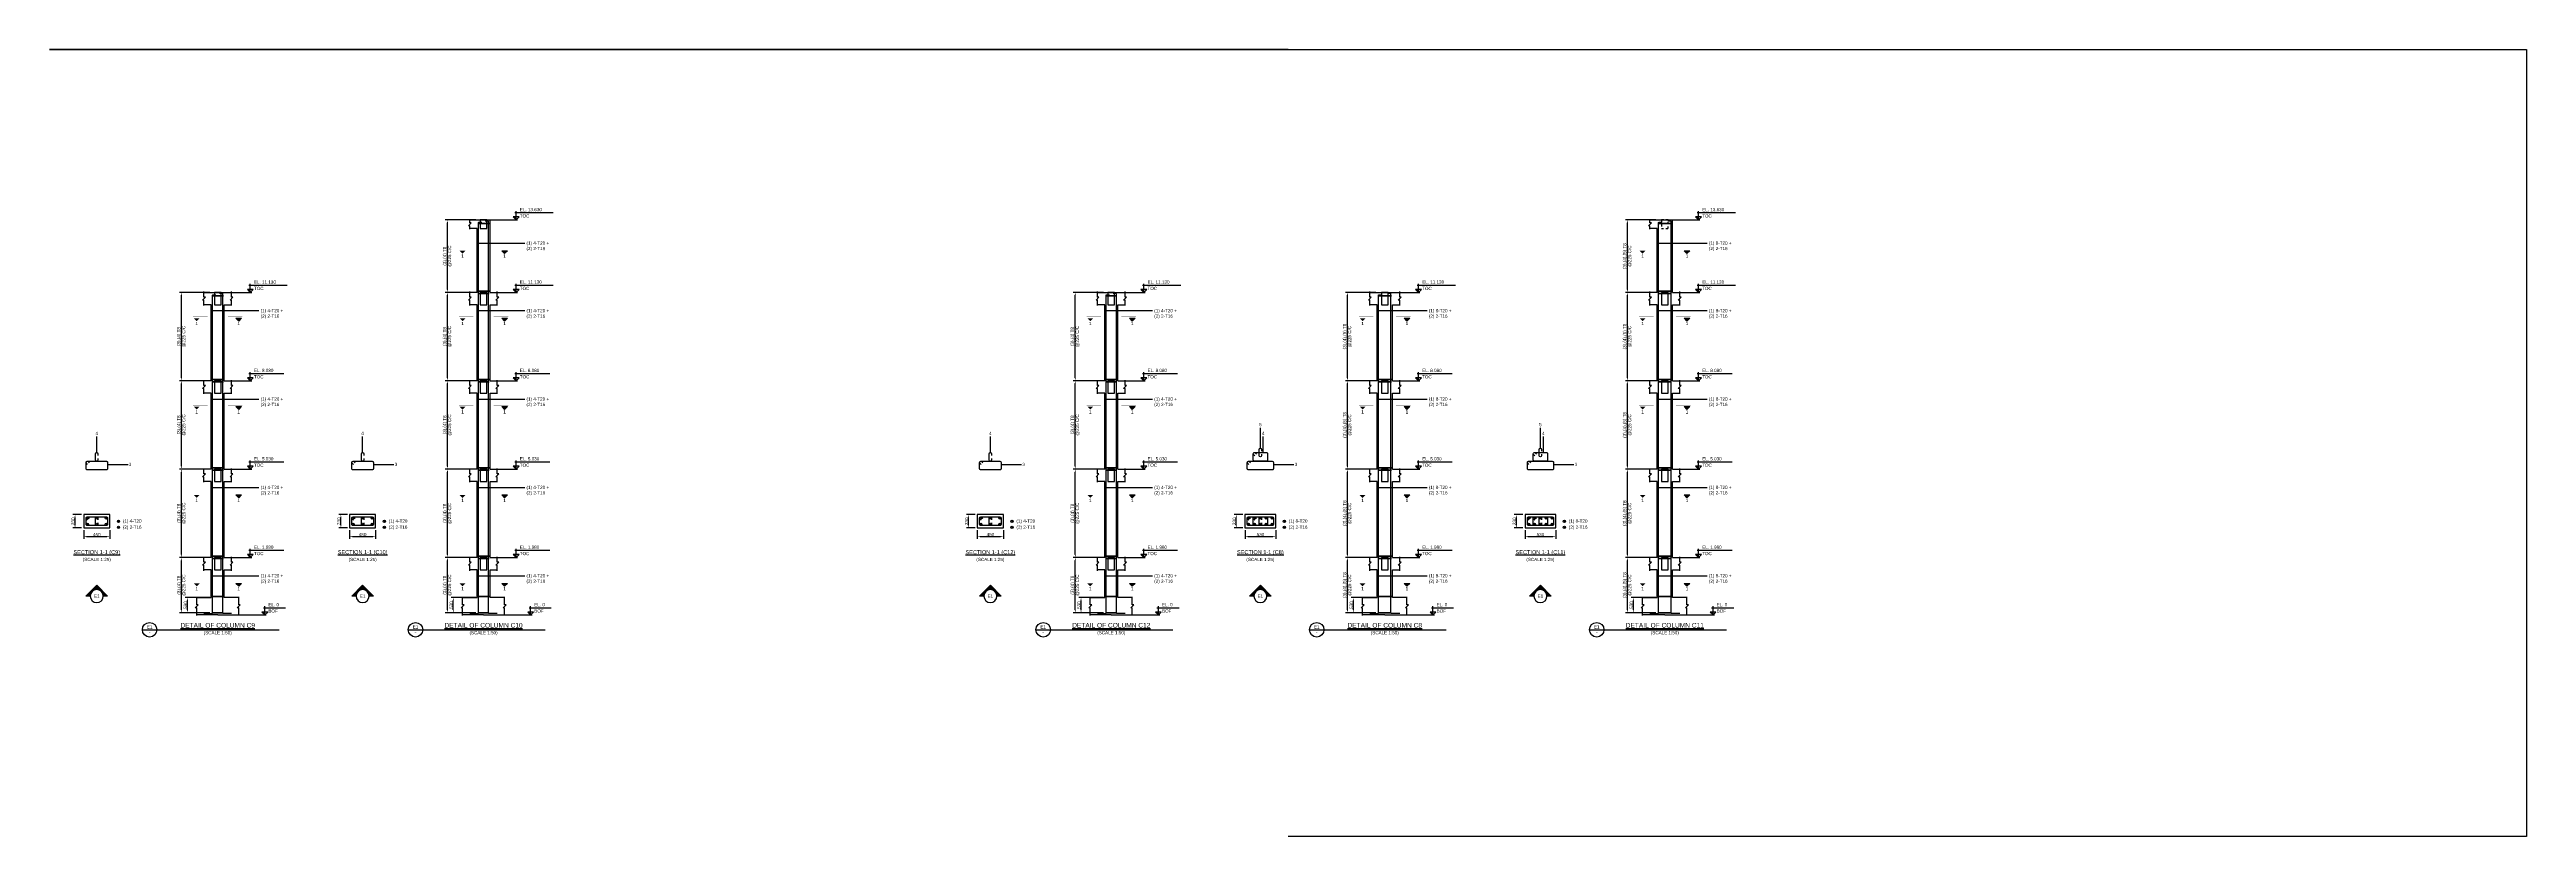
# Model space of a CAD drawing. Header units: inches. Extents: x -816171 to 9366335, y -450961 to 689132.
# Drawn here: x -181417 to -10397, y 31771 to 86049 of the extents above; entities that cross this region are included whole.
import ezdxf
from ezdxf.enums import TextEntityAlignment as Align

# ---------------------------------------------------------------- set-up
doc = ezdxf.new("R2010")
doc.units = ezdxf.units.IN
doc.header["$MEASUREMENT"] = 0
doc.linetypes.add('SCHidden', pattern=[1000, 500, -500])
for name, color, linetype in [('colSectionMarkLayer', 5, 'Continuous'), ('Concrete Line', 2, 'Continuous'), ('Dim', 31, 'Continuous'), ('Hatch', 25, 'Continuous'), ('Labels', 4, 'Continuous'), ('Link', 225, 'Continuous'), ('Reinforcement', 130, 'Continuous'), ('Text', 31, 'Continuous'), ('Text_Scale', 31, 'Continuous')]:
    doc.layers.add(name, color=color, linetype=linetype)
doc.styles.add('SC-BBS1', font='SansSerif')
doc.styles.add('SC-COL2', font='SansSerif')
doc.styles.get("Standard").update_dxf_attribs({"font": 'txt.shx'})
doc.dimstyles.new('ColumnSch', dxfattribs={"dimtxt": 225, "dimasz": 200, "dimexe": 150, "dimexo": 150, "dimgap": 25, "dimtad": 1, "dimtoh": 1, "dimdec": 4, "dimzin": 0, "dimdsep": 46, "dimtxsty": 'SC-COL2', "dimcen": 0.09, "dimclrd": 8, "dimclre": 8, "dimclrt": 31, "dimadec": 0, "dimazin": 0, "dimtfac": 1, "dimtdec": 0, "dimtix": 1, "dimtofl": 0, "dimtmove": 0, "dimatfit": 3, "dimfxl": 1, "dimtolj": 1, "dimtzin": 0, "dimarcsym": 0})
doc.dimstyles.get("Standard").update_dxf_attribs({"dimtxt": 0.18, "dimasz": 0.18, "dimexe": 0.18, "dimexo": 0.0625, "dimgap": 0.09, "dimtad": 0, "dimtih": 1, "dimtoh": 1, "dimdec": 4, "dimzin": 0, "dimdsep": 46, "dimtxsty": 'Standard', "dimcen": 0.09, "dimadec": 0, "dimazin": 0, "dimtfac": 1, "dimtdec": 4, "dimtofl": 0, "dimtmove": 0, "dimatfit": 3, "dimfxl": 1, "dimtolj": 1, "dimtzin": 0, "dimarcsym": 0})

# ---------------------------------------------------------------- blocks, each defined once
blk = doc.blocks.new('*D400')
at = {"layer": 'DEFPOINTS', "color": 0, "transparency": 16777216}
for p in [(-172295, 51013), (-170195, 51013), (-170195, 47195)]:
    blk.add_point(p, dxfattribs=at)
at = {"layer": 'Dim', "color": 8, "lineweight": -2, "transparency": 16777216}
for p, q in [((-170345, 51013), (-172445, 51013)), ((-172295, 47395), (-172295, 50813)), ((-170345, 47195), (-172445, 47195))]:
    blk.add_line(p, q, dxfattribs=at)
at = {"layer": 'Dim', "color": 8, "transparency": 16777216}
for points in [[(-172329, 50813), (-172262, 50813), (-172295, 51013)], [(-172329, 47395), (-172262, 47395), (-172295, 47195)]]:
    blk.add_solid(points, dxfattribs=at)
at = {"layer": 'Dim', "color": 31, "lineweight": 50, "transparency": 16777216, "char_height": 225, "attachment_point": 5, "rotation": 90, "style": 'SC-COL2'}
for s, insert in [('\\A1;(3),(4) T8', (-172466, 49104)), ('\\A1;@225 C/C', (-172134, 49104))]:
    blk.add_mtext(s, dxfattribs=dict(at, insert=insert))
blk = doc.blocks.new('*D401')
at = {"layer": 'DEFPOINTS', "color": 0, "transparency": 16777216}
for p in [(-171895, 48251), (-170195, 48251), (-170195, 47195)]:
    blk.add_point(p, dxfattribs=at)
at = {"layer": 'Dim', "color": 8, "lineweight": -2, "transparency": 16777216}
for p, q in [((-170345, 48251), (-172045, 48251)), ((-171895, 47395), (-171895, 48051)), ((-170345, 47195), (-172045, 47195))]:
    blk.add_line(p, q, dxfattribs=at)
at = {"layer": 'Dim', "color": 8, "transparency": 16777216}
for points in [[(-171929, 48051), (-171862, 48051), (-171895, 48251)], [(-171929, 47395), (-171862, 47395), (-171895, 47195)]]:
    blk.add_solid(points, dxfattribs=at)
at = {"layer": 'Dim', "color": 31, "lineweight": 50, "transparency": 16777216, "insert": (-172037, 47723), "char_height": 225, "attachment_point": 5, "rotation": 90, "style": 'SC-COL2'}
blk.add_mtext('\\A1;530', dxfattribs=at)
blk = doc.blocks.new('*D402')
at = {"layer": 'DEFPOINTS', "color": 0, "transparency": 16777216}
for p in [(-172295, 57109), (-170195, 57109), (-170195, 51013)]:
    blk.add_point(p, dxfattribs=at)
at = {"layer": 'Dim', "color": 8, "lineweight": -2, "transparency": 16777216}
for p, q in [((-170345, 57109), (-172445, 57109)), ((-172295, 51213), (-172295, 56909)), ((-170345, 51013), (-172445, 51013))]:
    blk.add_line(p, q, dxfattribs=at)
at = {"layer": 'Dim', "color": 8, "transparency": 16777216}
for points in [[(-172329, 56909), (-172262, 56909), (-172295, 57109)], [(-172329, 51213), (-172262, 51213), (-172295, 51013)]]:
    blk.add_solid(points, dxfattribs=at)
at = {"layer": 'Dim', "color": 31, "lineweight": 50, "transparency": 16777216, "char_height": 225, "attachment_point": 5, "rotation": 90, "style": 'SC-COL2'}
for s, insert in [('\\A1;@225 C/C', (-172134, 54061)), ('\\A1;(3),(4) T8', (-172466, 54061))]:
    blk.add_mtext(s, dxfattribs=dict(at, insert=insert))
blk = doc.blocks.new('*D403')
at = {"layer": 'DEFPOINTS', "color": 0, "transparency": 16777216}
for p in [(-172295, 63205), (-170195, 63205), (-170195, 57109)]:
    blk.add_point(p, dxfattribs=at)
at = {"layer": 'Dim', "color": 8, "lineweight": -2, "transparency": 16777216}
for p, q in [((-170345, 63205), (-172445, 63205)), ((-172295, 57309), (-172295, 63005)), ((-170345, 57109), (-172445, 57109))]:
    blk.add_line(p, q, dxfattribs=at)
at = {"layer": 'Dim', "color": 8, "transparency": 16777216}
for points in [[(-172329, 63005), (-172262, 63005), (-172295, 63205)], [(-172329, 57309), (-172262, 57309), (-172295, 57109)]]:
    blk.add_solid(points, dxfattribs=at)
at = {"layer": 'Dim', "color": 31, "lineweight": 50, "transparency": 16777216, "char_height": 225, "attachment_point": 5, "rotation": 90, "style": 'SC-COL2'}
for s, insert in [('\\A1;(3),(4) T8', (-172466, 60157)), ('\\A1;@225 C/C', (-172134, 60157))]:
    blk.add_mtext(s, dxfattribs=dict(at, insert=insert))
blk = doc.blocks.new('*D404')
at = {"layer": 'DEFPOINTS', "color": 0, "transparency": 16777216}
for p in [(-172295, 69301), (-170195, 69301), (-170195, 63205)]:
    blk.add_point(p, dxfattribs=at)
at = {"layer": 'Dim', "color": 8, "lineweight": -2, "transparency": 16777216}
for p, q in [((-170345, 69301), (-172445, 69301)), ((-172295, 63405), (-172295, 69101)), ((-170345, 63205), (-172445, 63205))]:
    blk.add_line(p, q, dxfattribs=at)
at = {"layer": 'Dim', "color": 8, "transparency": 16777216}
for points in [[(-172329, 69101), (-172262, 69101), (-172295, 69301)], [(-172329, 63405), (-172262, 63405), (-172295, 63205)]]:
    blk.add_solid(points, dxfattribs=at)
at = {"layer": 'Dim', "color": 31, "lineweight": 50, "transparency": 16777216, "char_height": 225, "attachment_point": 5, "rotation": 90, "style": 'SC-COL2'}
for s, insert in [('\\A1;(3),(4) T8', (-172466, 66253)), ('\\A1;@225 C/C', (-172134, 66253))]:
    blk.add_mtext(s, dxfattribs=dict(at, insert=insert))
blk = doc.blocks.new('*D409')
at = {"layer": 'DEFPOINTS', "color": 0, "transparency": 16777216}
for p in [(-179055, 53051), (-177255, 53051), (-177255, 52451)]:
    blk.add_point(p, dxfattribs=at)
at = {"layer": 'Dim', "color": 8, "lineweight": -2, "transparency": 16777216}
for p, q in [((-179055, 52901), (-179055, 52301)), ((-178855, 52451), (-177455, 52451)), ((-177255, 52901), (-177255, 52301))]:
    blk.add_line(p, q, dxfattribs=at)
at = {"layer": 'Dim', "color": 8, "transparency": 16777216}
for points in [[(-178855, 52484), (-178855, 52417), (-179055, 52451)], [(-177455, 52484), (-177455, 52417), (-177255, 52451)]]:
    blk.add_solid(points, dxfattribs=at)
at = {"layer": 'Dim', "color": 31, "transparency": 16777216, "insert": (-178155, 52591), "char_height": 225, "attachment_point": 5, "style": 'SC-COL2'}
blk.add_mtext('\\A1;450', dxfattribs=at)
blk = doc.blocks.new('*D410')
at = {"layer": 'DEFPOINTS', "color": 0, "transparency": 16777216}
for p in [(-179655, 53971), (-179055, 53971), (-179055, 53051)]:
    blk.add_point(p, dxfattribs=at)
at = {"layer": 'Dim', "color": 8, "lineweight": -2, "transparency": 16777216}
for p, q in [((-179205, 53971), (-179805, 53971)), ((-179205, 53051), (-179805, 53051)), ((-179655, 53251), (-179655, 53771))]:
    blk.add_line(p, q, dxfattribs=at)
at = {"layer": 'Dim', "color": 8, "transparency": 16777216}
for points in [[(-179689, 53771), (-179622, 53771), (-179655, 53971)], [(-179689, 53251), (-179622, 53251), (-179655, 53051)]]:
    blk.add_solid(points, dxfattribs=at)
at = {"layer": 'Dim', "color": 31, "transparency": 16777216, "insert": (-179797, 53511), "char_height": 225, "attachment_point": 5, "rotation": 90, "style": 'SC-COL2'}
blk.add_mtext('\\A1;230', dxfattribs=at)
blk = doc.blocks.new('*D411')
at = {"layer": 'DEFPOINTS', "color": 0, "transparency": 16777216}
for p in [(-153940, 51013), (-151840, 51013), (-151840, 47195)]:
    blk.add_point(p, dxfattribs=at)
at = {"layer": 'Dim', "color": 8, "lineweight": -2, "transparency": 16777216}
for p, q in [((-151990, 51013), (-154090, 51013)), ((-153940, 47395), (-153940, 50813)), ((-151990, 47195), (-154090, 47195))]:
    blk.add_line(p, q, dxfattribs=at)
at = {"layer": 'Dim', "color": 8, "transparency": 16777216}
for points in [[(-153973, 50813), (-153907, 50813), (-153940, 51013)], [(-153973, 47395), (-153907, 47395), (-153940, 47195)]]:
    blk.add_solid(points, dxfattribs=at)
at = {"layer": 'Dim', "color": 31, "lineweight": 50, "transparency": 16777216, "char_height": 225, "attachment_point": 5, "rotation": 90, "style": 'SC-COL2'}
for s, insert in [('\\A1;(3),(4) T8', (-154110, 49104)), ('\\A1;@225 C/C', (-153778, 49104))]:
    blk.add_mtext(s, dxfattribs=dict(at, insert=insert))
blk = doc.blocks.new('*D412')
at = {"layer": 'DEFPOINTS', "color": 0, "transparency": 16777216}
for p in [(-153540, 48251), (-151840, 48251), (-151840, 47195)]:
    blk.add_point(p, dxfattribs=at)
at = {"layer": 'Dim', "color": 8, "lineweight": -2, "transparency": 16777216}
for p, q in [((-151990, 48251), (-153690, 48251)), ((-153540, 47395), (-153540, 48051)), ((-151990, 47195), (-153690, 47195))]:
    blk.add_line(p, q, dxfattribs=at)
at = {"layer": 'Dim', "color": 8, "transparency": 16777216}
for points in [[(-153573, 48051), (-153507, 48051), (-153540, 48251)], [(-153573, 47395), (-153507, 47395), (-153540, 47195)]]:
    blk.add_solid(points, dxfattribs=at)
at = {"layer": 'Dim', "color": 31, "lineweight": 50, "transparency": 16777216, "insert": (-153681, 47723), "char_height": 225, "attachment_point": 5, "rotation": 90, "style": 'SC-COL2'}
blk.add_mtext('\\A1;530', dxfattribs=at)
blk = doc.blocks.new('*D413')
at = {"layer": 'DEFPOINTS', "color": 0, "transparency": 16777216}
for p in [(-153940, 57109), (-151840, 57109), (-151840, 51013)]:
    blk.add_point(p, dxfattribs=at)
at = {"layer": 'Dim', "color": 8, "lineweight": -2, "transparency": 16777216}
for p, q in [((-151990, 57109), (-154090, 57109)), ((-153940, 51213), (-153940, 56909)), ((-151990, 51013), (-154090, 51013))]:
    blk.add_line(p, q, dxfattribs=at)
at = {"layer": 'Dim', "color": 8, "transparency": 16777216}
for points in [[(-153973, 56909), (-153907, 56909), (-153940, 57109)], [(-153973, 51213), (-153907, 51213), (-153940, 51013)]]:
    blk.add_solid(points, dxfattribs=at)
at = {"layer": 'Dim', "color": 31, "lineweight": 50, "transparency": 16777216, "char_height": 225, "attachment_point": 5, "rotation": 90, "style": 'SC-COL2'}
for s, insert in [('\\A1;@225 C/C', (-153778, 54061)), ('\\A1;(3),(4) T8', (-154110, 54061))]:
    blk.add_mtext(s, dxfattribs=dict(at, insert=insert))
blk = doc.blocks.new('*D414')
at = {"layer": 'DEFPOINTS', "color": 0, "transparency": 16777216}
for p in [(-153940, 63205), (-151840, 63205), (-151840, 57109)]:
    blk.add_point(p, dxfattribs=at)
at = {"layer": 'Dim', "color": 8, "lineweight": -2, "transparency": 16777216}
for p, q in [((-151990, 63205), (-154090, 63205)), ((-153940, 57309), (-153940, 63005)), ((-151990, 57109), (-154090, 57109))]:
    blk.add_line(p, q, dxfattribs=at)
at = {"layer": 'Dim', "color": 8, "transparency": 16777216}
for points in [[(-153973, 63005), (-153907, 63005), (-153940, 63205)], [(-153973, 57309), (-153907, 57309), (-153940, 57109)]]:
    blk.add_solid(points, dxfattribs=at)
at = {"layer": 'Dim', "color": 31, "lineweight": 50, "transparency": 16777216, "char_height": 225, "attachment_point": 5, "rotation": 90, "style": 'SC-COL2'}
for s, insert in [('\\A1;(3),(4) T8', (-154110, 60157)), ('\\A1;@225 C/C', (-153778, 60157))]:
    blk.add_mtext(s, dxfattribs=dict(at, insert=insert))
blk = doc.blocks.new('*D415')
at = {"layer": 'DEFPOINTS', "color": 0, "transparency": 16777216}
for p in [(-153940, 69301), (-151840, 69301), (-151840, 63205)]:
    blk.add_point(p, dxfattribs=at)
at = {"layer": 'Dim', "color": 8, "lineweight": -2, "transparency": 16777216}
for p, q in [((-151990, 69301), (-154090, 69301)), ((-153940, 63405), (-153940, 69101)), ((-151990, 63205), (-154090, 63205))]:
    blk.add_line(p, q, dxfattribs=at)
at = {"layer": 'Dim', "color": 8, "transparency": 16777216}
for points in [[(-153973, 69101), (-153907, 69101), (-153940, 69301)], [(-153973, 63405), (-153907, 63405), (-153940, 63205)]]:
    blk.add_solid(points, dxfattribs=at)
at = {"layer": 'Dim', "color": 31, "lineweight": 50, "transparency": 16777216, "char_height": 225, "attachment_point": 5, "rotation": 90, "style": 'SC-COL2'}
for s, insert in [('\\A1;(3),(4) T8', (-154110, 66253)), ('\\A1;@225 C/C', (-153778, 66253))]:
    blk.add_mtext(s, dxfattribs=dict(at, insert=insert))
blk = doc.blocks.new('*D416')
at = {"layer": 'DEFPOINTS', "color": 0, "transparency": 16777216}
for p in [(-153940, 74301), (-151840, 74301), (-151840, 69301)]:
    blk.add_point(p, dxfattribs=at)
at = {"layer": 'Dim', "color": 8, "lineweight": -2, "transparency": 16777216}
for p, q in [((-151990, 74301), (-154090, 74301)), ((-153940, 69501), (-153940, 74101)), ((-151990, 69301), (-154090, 69301))]:
    blk.add_line(p, q, dxfattribs=at)
at = {"layer": 'Dim', "color": 8, "transparency": 16777216}
for points in [[(-153973, 74101), (-153907, 74101), (-153940, 74301)], [(-153973, 69501), (-153907, 69501), (-153940, 69301)]]:
    blk.add_solid(points, dxfattribs=at)
at = {"layer": 'Dim', "color": 31, "lineweight": 50, "transparency": 16777216, "char_height": 225, "attachment_point": 5, "rotation": 90, "style": 'SC-COL2'}
for s, insert in [('\\A1;(3),(4) T8', (-154110, 71801)), ('\\A1;@225 C/C', (-153778, 71801))]:
    blk.add_mtext(s, dxfattribs=dict(at, insert=insert))
blk = doc.blocks.new('*D407')
at = {"layer": 'DEFPOINTS', "color": 0, "transparency": 16777216}
for p in [(-160700, 53051), (-158900, 53051), (-158900, 52451)]:
    blk.add_point(p, dxfattribs=at)
at = {"layer": 'Dim', "color": 8, "lineweight": -2, "transparency": 16777216}
for p, q in [((-160700, 52901), (-160700, 52301)), ((-160500, 52451), (-159100, 52451)), ((-158900, 52901), (-158900, 52301))]:
    blk.add_line(p, q, dxfattribs=at)
at = {"layer": 'Dim', "color": 8, "transparency": 16777216}
for points in [[(-160500, 52484), (-160500, 52417), (-160700, 52451)], [(-159100, 52484), (-159100, 52417), (-158900, 52451)]]:
    blk.add_solid(points, dxfattribs=at)
at = {"layer": 'Dim', "color": 31, "transparency": 16777216, "insert": (-159800, 52591), "char_height": 225, "attachment_point": 5, "style": 'SC-COL2'}
blk.add_mtext('\\A1;450', dxfattribs=at)
blk = doc.blocks.new('*D408')
at = {"layer": 'DEFPOINTS', "color": 0, "transparency": 16777216}
for p in [(-161300, 53971), (-160700, 53971), (-160700, 53051)]:
    blk.add_point(p, dxfattribs=at)
at = {"layer": 'Dim', "color": 8, "lineweight": -2, "transparency": 16777216}
for p, q in [((-160850, 53971), (-161450, 53971)), ((-160850, 53051), (-161450, 53051)), ((-161300, 53251), (-161300, 53771))]:
    blk.add_line(p, q, dxfattribs=at)
at = {"layer": 'Dim', "color": 8, "transparency": 16777216}
for points in [[(-161333, 53771), (-161267, 53771), (-161300, 53971)], [(-161333, 53251), (-161267, 53251), (-161300, 53051)]]:
    blk.add_solid(points, dxfattribs=at)
at = {"layer": 'Dim', "color": 31, "transparency": 16777216, "insert": (-161441, 53511), "char_height": 225, "attachment_point": 5, "rotation": 90, "style": 'SC-COL2'}
blk.add_mtext('\\A1;230', dxfattribs=at)
blk = doc.blocks.new('*D417')
at = {"layer": 'DEFPOINTS', "color": 0, "transparency": 16777216}
for p in [(-110598, 51013), (-108498, 51013), (-108498, 47195)]:
    blk.add_point(p, dxfattribs=at)
at = {"layer": 'Dim', "color": 8, "lineweight": -2, "transparency": 16777216}
for p, q in [((-108648, 51013), (-110748, 51013)), ((-110598, 47395), (-110598, 50813)), ((-108648, 47195), (-110748, 47195))]:
    blk.add_line(p, q, dxfattribs=at)
at = {"layer": 'Dim', "color": 8, "transparency": 16777216}
for points in [[(-110631, 50813), (-110565, 50813), (-110598, 51013)], [(-110631, 47395), (-110565, 47395), (-110598, 47195)]]:
    blk.add_solid(points, dxfattribs=at)
at = {"layer": 'Dim', "color": 31, "lineweight": 50, "transparency": 16777216, "char_height": 225, "attachment_point": 5, "rotation": 90, "style": 'SC-COL2'}
for s, insert in [('\\A1;(3),(4) T8', (-110768, 49104)), ('\\A1;@225 C/C', (-110436, 49104))]:
    blk.add_mtext(s, dxfattribs=dict(at, insert=insert))
blk = doc.blocks.new('*D418')
at = {"layer": 'DEFPOINTS', "color": 0, "transparency": 16777216}
for p in [(-110198, 48251), (-108498, 48251), (-108498, 47195)]:
    blk.add_point(p, dxfattribs=at)
at = {"layer": 'Dim', "color": 8, "lineweight": -2, "transparency": 16777216}
for p, q in [((-108648, 48251), (-110348, 48251)), ((-110198, 47395), (-110198, 48051)), ((-108648, 47195), (-110348, 47195))]:
    blk.add_line(p, q, dxfattribs=at)
at = {"layer": 'Dim', "color": 8, "transparency": 16777216}
for points in [[(-110231, 48051), (-110165, 48051), (-110198, 48251)], [(-110231, 47395), (-110165, 47395), (-110198, 47195)]]:
    blk.add_solid(points, dxfattribs=at)
at = {"layer": 'Dim', "color": 31, "lineweight": 50, "transparency": 16777216, "insert": (-110339, 47723), "char_height": 225, "attachment_point": 5, "rotation": 90, "style": 'SC-COL2'}
blk.add_mtext('\\A1;530', dxfattribs=at)
blk = doc.blocks.new('*D419')
at = {"layer": 'DEFPOINTS', "color": 0, "transparency": 16777216}
for p in [(-110598, 57109), (-108498, 57109), (-108498, 51013)]:
    blk.add_point(p, dxfattribs=at)
at = {"layer": 'Dim', "color": 8, "lineweight": -2, "transparency": 16777216}
for p, q in [((-108648, 57109), (-110748, 57109)), ((-110598, 51213), (-110598, 56909)), ((-108648, 51013), (-110748, 51013))]:
    blk.add_line(p, q, dxfattribs=at)
at = {"layer": 'Dim', "color": 8, "transparency": 16777216}
for points in [[(-110631, 56909), (-110565, 56909), (-110598, 57109)], [(-110631, 51213), (-110565, 51213), (-110598, 51013)]]:
    blk.add_solid(points, dxfattribs=at)
at = {"layer": 'Dim', "color": 31, "lineweight": 50, "transparency": 16777216, "char_height": 225, "attachment_point": 5, "rotation": 90, "style": 'SC-COL2'}
for s, insert in [('\\A1;@225 C/C', (-110436, 54061)), ('\\A1;(3),(4) T8', (-110768, 54061))]:
    blk.add_mtext(s, dxfattribs=dict(at, insert=insert))
blk = doc.blocks.new('*D420')
at = {"layer": 'DEFPOINTS', "color": 0, "transparency": 16777216}
for p in [(-110598, 63205), (-108498, 63205), (-108498, 57109)]:
    blk.add_point(p, dxfattribs=at)
at = {"layer": 'Dim', "color": 8, "lineweight": -2, "transparency": 16777216}
for p, q in [((-108648, 63205), (-110748, 63205)), ((-110598, 57309), (-110598, 63005)), ((-108648, 57109), (-110748, 57109))]:
    blk.add_line(p, q, dxfattribs=at)
at = {"layer": 'Dim', "color": 8, "transparency": 16777216}
for points in [[(-110631, 63005), (-110565, 63005), (-110598, 63205)], [(-110631, 57309), (-110565, 57309), (-110598, 57109)]]:
    blk.add_solid(points, dxfattribs=at)
at = {"layer": 'Dim', "color": 31, "lineweight": 50, "transparency": 16777216, "char_height": 225, "attachment_point": 5, "rotation": 90, "style": 'SC-COL2'}
for s, insert in [('\\A1;(3),(4) T8', (-110768, 60157)), ('\\A1;@225 C/C', (-110436, 60157))]:
    blk.add_mtext(s, dxfattribs=dict(at, insert=insert))
blk = doc.blocks.new('*D421')
at = {"layer": 'DEFPOINTS', "color": 0, "transparency": 16777216}
for p in [(-110598, 69301), (-108498, 69301), (-108498, 63205)]:
    blk.add_point(p, dxfattribs=at)
at = {"layer": 'Dim', "color": 8, "lineweight": -2, "transparency": 16777216}
for p, q in [((-108648, 69301), (-110748, 69301)), ((-110598, 63405), (-110598, 69101)), ((-108648, 63205), (-110748, 63205))]:
    blk.add_line(p, q, dxfattribs=at)
at = {"layer": 'Dim', "color": 8, "transparency": 16777216}
for points in [[(-110631, 69101), (-110565, 69101), (-110598, 69301)], [(-110631, 63405), (-110565, 63405), (-110598, 63205)]]:
    blk.add_solid(points, dxfattribs=at)
at = {"layer": 'Dim', "color": 31, "lineweight": 50, "transparency": 16777216, "char_height": 225, "attachment_point": 5, "rotation": 90, "style": 'SC-COL2'}
for s, insert in [('\\A1;(3),(4) T8', (-110768, 66253)), ('\\A1;@225 C/C', (-110436, 66253))]:
    blk.add_mtext(s, dxfattribs=dict(at, insert=insert))
blk = doc.blocks.new('*D422')
at = {"layer": 'DEFPOINTS', "color": 0, "transparency": 16777216}
for p in [(-117358, 53051), (-115558, 53051), (-115558, 52451)]:
    blk.add_point(p, dxfattribs=at)
at = {"layer": 'Dim', "color": 8, "lineweight": -2, "transparency": 16777216}
for p, q in [((-117358, 52901), (-117358, 52301)), ((-117158, 52451), (-115758, 52451)), ((-115558, 52901), (-115558, 52301))]:
    blk.add_line(p, q, dxfattribs=at)
at = {"layer": 'Dim', "color": 8, "transparency": 16777216}
for points in [[(-117158, 52484), (-117158, 52417), (-117358, 52451)], [(-115758, 52484), (-115758, 52417), (-115558, 52451)]]:
    blk.add_solid(points, dxfattribs=at)
at = {"layer": 'Dim', "color": 31, "transparency": 16777216, "insert": (-116458, 52591), "char_height": 225, "attachment_point": 5, "style": 'SC-COL2'}
blk.add_mtext('\\A1;450', dxfattribs=at)
blk = doc.blocks.new('*D423')
at = {"layer": 'DEFPOINTS', "color": 0, "transparency": 16777216}
for p in [(-117958, 53971), (-117358, 53971), (-117358, 53051)]:
    blk.add_point(p, dxfattribs=at)
at = {"layer": 'Dim', "color": 8, "lineweight": -2, "transparency": 16777216}
for p, q in [((-117508, 53971), (-118108, 53971)), ((-117508, 53051), (-118108, 53051)), ((-117958, 53251), (-117958, 53771))]:
    blk.add_line(p, q, dxfattribs=at)
at = {"layer": 'Dim', "color": 8, "transparency": 16777216}
for points in [[(-117991, 53771), (-117925, 53771), (-117958, 53971)], [(-117991, 53251), (-117925, 53251), (-117958, 53051)]]:
    blk.add_solid(points, dxfattribs=at)
at = {"layer": 'Dim', "color": 31, "transparency": 16777216, "insert": (-118099, 53511), "char_height": 225, "attachment_point": 5, "rotation": 90, "style": 'SC-COL2'}
blk.add_mtext('\\A1;230', dxfattribs=at)
blk = doc.blocks.new('*D3739')
at = {"layer": 'DEFPOINTS', "color": 0, "transparency": 16777216}
for p in [(-91796, 51013), (-89696, 51013), (-89696, 47195)]:
    blk.add_point(p, dxfattribs=at)
at = {"layer": 'Dim', "color": 8, "lineweight": -2, "transparency": 16777216}
for p, q in [((-89846, 51013), (-91946, 51013)), ((-91796, 47395), (-91796, 50813)), ((-89846, 47195), (-91946, 47195))]:
    blk.add_line(p, q, dxfattribs=at)
at = {"layer": 'Dim', "color": 8, "transparency": 16777216}
for points in [[(-91830, 50813), (-91763, 50813), (-91796, 51013)], [(-91830, 47395), (-91763, 47395), (-91796, 47195)]]:
    blk.add_solid(points, dxfattribs=at)
at = {"layer": 'Dim', "color": 31, "lineweight": 50, "transparency": 16777216, "char_height": 225, "attachment_point": 5, "rotation": 90, "style": 'SC-COL2'}
for s, insert in [('\\A1;(3),(4),(5) T8', (-91967, 49104)), ('\\A1;@225 C/C', (-91635, 49104))]:
    blk.add_mtext(s, dxfattribs=dict(at, insert=insert))
blk = doc.blocks.new('*D3740')
at = {"layer": 'DEFPOINTS', "color": 0, "transparency": 16777216}
for p in [(-91396, 48251), (-89696, 48251), (-89696, 47195)]:
    blk.add_point(p, dxfattribs=at)
at = {"layer": 'Dim', "color": 8, "lineweight": -2, "transparency": 16777216}
for p, q in [((-89846, 48251), (-91546, 48251)), ((-91396, 47395), (-91396, 48051)), ((-89846, 47195), (-91546, 47195))]:
    blk.add_line(p, q, dxfattribs=at)
at = {"layer": 'Dim', "color": 8, "transparency": 16777216}
for points in [[(-91430, 48051), (-91363, 48051), (-91396, 48251)], [(-91430, 47395), (-91363, 47395), (-91396, 47195)]]:
    blk.add_solid(points, dxfattribs=at)
at = {"layer": 'Dim', "color": 31, "lineweight": 50, "transparency": 16777216, "insert": (-91537, 47723), "char_height": 225, "attachment_point": 5, "rotation": 90, "style": 'SC-COL2'}
blk.add_mtext('\\A1;530', dxfattribs=at)
blk = doc.blocks.new('*D3741')
at = {"layer": 'DEFPOINTS', "color": 0, "transparency": 16777216}
for p in [(-91796, 57109), (-89696, 57109), (-89696, 51013)]:
    blk.add_point(p, dxfattribs=at)
at = {"layer": 'Dim', "color": 8, "lineweight": -2, "transparency": 16777216}
for p, q in [((-89846, 57109), (-91946, 57109)), ((-91796, 51213), (-91796, 56909)), ((-89846, 51013), (-91946, 51013))]:
    blk.add_line(p, q, dxfattribs=at)
at = {"layer": 'Dim', "color": 8, "transparency": 16777216}
for points in [[(-91830, 56909), (-91763, 56909), (-91796, 57109)], [(-91830, 51213), (-91763, 51213), (-91796, 51013)]]:
    blk.add_solid(points, dxfattribs=at)
at = {"layer": 'Dim', "color": 31, "lineweight": 50, "transparency": 16777216, "char_height": 225, "attachment_point": 5, "rotation": 90, "style": 'SC-COL2'}
for s, insert in [('\\A1;(3),(4),(5) T8', (-91967, 54061)), ('\\A1;@225 C/C', (-91635, 54061))]:
    blk.add_mtext(s, dxfattribs=dict(at, insert=insert))
blk = doc.blocks.new('*D3742')
at = {"layer": 'DEFPOINTS', "color": 0, "transparency": 16777216}
for p in [(-91796, 63205), (-89696, 63205), (-89696, 57109)]:
    blk.add_point(p, dxfattribs=at)
at = {"layer": 'Dim', "color": 8, "lineweight": -2, "transparency": 16777216}
for p, q in [((-89846, 63205), (-91946, 63205)), ((-91796, 57309), (-91796, 63005)), ((-89846, 57109), (-91946, 57109))]:
    blk.add_line(p, q, dxfattribs=at)
at = {"layer": 'Dim', "color": 8, "transparency": 16777216}
for points in [[(-91830, 63005), (-91763, 63005), (-91796, 63205)], [(-91830, 57309), (-91763, 57309), (-91796, 57109)]]:
    blk.add_solid(points, dxfattribs=at)
at = {"layer": 'Dim', "color": 31, "lineweight": 50, "transparency": 16777216, "char_height": 225, "attachment_point": 5, "rotation": 90, "style": 'SC-COL2'}
for s, insert in [('\\A1;(3),(4),(5) T8', (-91967, 60157)), ('\\A1;@225 C/C', (-91635, 60157))]:
    blk.add_mtext(s, dxfattribs=dict(at, insert=insert))
blk = doc.blocks.new('*D3743')
at = {"layer": 'DEFPOINTS', "color": 0, "transparency": 16777216}
for p in [(-91796, 69301), (-89696, 69301), (-89696, 63205)]:
    blk.add_point(p, dxfattribs=at)
at = {"layer": 'Dim', "color": 8, "lineweight": -2, "transparency": 16777216}
for p, q in [((-89846, 69301), (-91946, 69301)), ((-91796, 63405), (-91796, 69101)), ((-89846, 63205), (-91946, 63205))]:
    blk.add_line(p, q, dxfattribs=at)
at = {"layer": 'Dim', "color": 8, "transparency": 16777216}
for points in [[(-91830, 69101), (-91763, 69101), (-91796, 69301)], [(-91830, 63405), (-91763, 63405), (-91796, 63205)]]:
    blk.add_solid(points, dxfattribs=at)
at = {"layer": 'Dim', "color": 31, "lineweight": 50, "transparency": 16777216, "char_height": 225, "attachment_point": 5, "rotation": 90, "style": 'SC-COL2'}
for s, insert in [('\\A1;(3),(4),(5) T8', (-91967, 66253)), ('\\A1;@225 C/C', (-91635, 66253))]:
    blk.add_mtext(s, dxfattribs=dict(at, insert=insert))
blk = doc.blocks.new('*D3737')
at = {"layer": 'DEFPOINTS', "color": 0, "transparency": 16777216}
for p in [(-98876, 53051), (-96756, 53051), (-96756, 52451)]:
    blk.add_point(p, dxfattribs=at)
at = {"layer": 'Dim', "color": 8, "lineweight": -2, "transparency": 16777216}
for p, q in [((-98876, 52901), (-98876, 52301)), ((-98676, 52451), (-96956, 52451)), ((-96756, 52901), (-96756, 52301))]:
    blk.add_line(p, q, dxfattribs=at)
at = {"layer": 'Dim', "color": 8, "transparency": 16777216}
for points in [[(-98676, 52484), (-98676, 52417), (-98876, 52451)], [(-96956, 52484), (-96956, 52417), (-96756, 52451)]]:
    blk.add_solid(points, dxfattribs=at)
at = {"layer": 'Dim', "color": 31, "transparency": 16777216, "insert": (-97816, 52592), "char_height": 225, "attachment_point": 5, "style": 'SC-COL2'}
blk.add_mtext('\\A1;530', dxfattribs=at)
blk = doc.blocks.new('*D3744')
at = {"layer": 'DEFPOINTS', "color": 0, "transparency": 16777216}
for p in [(-99476, 53971), (-98876, 53971), (-98876, 53051)]:
    blk.add_point(p, dxfattribs=at)
at = {"layer": 'Dim', "color": 8, "lineweight": -2, "transparency": 16777216}
for p, q in [((-99026, 53971), (-99626, 53971)), ((-99026, 53051), (-99626, 53051)), ((-99476, 53251), (-99476, 53771))]:
    blk.add_line(p, q, dxfattribs=at)
at = {"layer": 'Dim', "color": 8, "transparency": 16777216}
for points in [[(-99510, 53771), (-99443, 53771), (-99476, 53971)], [(-99510, 53251), (-99443, 53251), (-99476, 53051)]]:
    blk.add_solid(points, dxfattribs=at)
at = {"layer": 'Dim', "color": 31, "transparency": 16777216, "insert": (-99617, 53511), "char_height": 225, "attachment_point": 5, "rotation": 90, "style": 'SC-COL2'}
blk.add_mtext('\\A1;230', dxfattribs=at)
blk = doc.blocks.new('*D3738')
at = {"layer": 'DEFPOINTS', "color": 0, "transparency": 16777216}
for p in [(-72461, 51013), (-70361, 51013), (-70361, 47195)]:
    blk.add_point(p, dxfattribs=at)
at = {"layer": 'Dim', "color": 8, "lineweight": -2, "transparency": 16777216}
for p, q in [((-70511, 51013), (-72611, 51013)), ((-72461, 47395), (-72461, 50813)), ((-70511, 47195), (-72611, 47195))]:
    blk.add_line(p, q, dxfattribs=at)
at = {"layer": 'Dim', "color": 8, "transparency": 16777216}
for points in [[(-72494, 50813), (-72427, 50813), (-72461, 51013)], [(-72494, 47395), (-72427, 47395), (-72461, 47195)]]:
    blk.add_solid(points, dxfattribs=at)
at = {"layer": 'Dim', "color": 31, "lineweight": 50, "transparency": 16777216, "char_height": 225, "attachment_point": 5, "rotation": 90, "style": 'SC-COL2'}
for s, insert in [('\\A1;(3),(4),(5) T8', (-72631, 49104)), ('\\A1;@225 C/C', (-72299, 49104))]:
    blk.add_mtext(s, dxfattribs=dict(at, insert=insert))
blk = doc.blocks.new('*D3745')
at = {"layer": 'DEFPOINTS', "color": 0, "transparency": 16777216}
for p in [(-72061, 48251), (-70361, 48251), (-70361, 47195)]:
    blk.add_point(p, dxfattribs=at)
at = {"layer": 'Dim', "color": 8, "lineweight": -2, "transparency": 16777216}
for p, q in [((-70511, 48251), (-72211, 48251)), ((-72061, 47395), (-72061, 48051)), ((-70511, 47195), (-72211, 47195))]:
    blk.add_line(p, q, dxfattribs=at)
at = {"layer": 'Dim', "color": 8, "transparency": 16777216}
for points in [[(-72094, 48051), (-72027, 48051), (-72061, 48251)], [(-72094, 47395), (-72027, 47395), (-72061, 47195)]]:
    blk.add_solid(points, dxfattribs=at)
at = {"layer": 'Dim', "color": 31, "lineweight": 50, "transparency": 16777216, "insert": (-72202, 47723), "char_height": 225, "attachment_point": 5, "rotation": 90, "style": 'SC-COL2'}
blk.add_mtext('\\A1;530', dxfattribs=at)
blk = doc.blocks.new('*D3746')
at = {"layer": 'DEFPOINTS', "color": 0, "transparency": 16777216}
for p in [(-72461, 57109), (-70361, 57109), (-70361, 51013)]:
    blk.add_point(p, dxfattribs=at)
at = {"layer": 'Dim', "color": 8, "lineweight": -2, "transparency": 16777216}
for p, q in [((-70511, 57109), (-72611, 57109)), ((-72461, 51213), (-72461, 56909)), ((-70511, 51013), (-72611, 51013))]:
    blk.add_line(p, q, dxfattribs=at)
at = {"layer": 'Dim', "color": 8, "transparency": 16777216}
for points in [[(-72494, 56909), (-72427, 56909), (-72461, 57109)], [(-72494, 51213), (-72427, 51213), (-72461, 51013)]]:
    blk.add_solid(points, dxfattribs=at)
at = {"layer": 'Dim', "color": 31, "lineweight": 50, "transparency": 16777216, "char_height": 225, "attachment_point": 5, "rotation": 90, "style": 'SC-COL2'}
for s, insert in [('\\A1;(3),(4),(5) T8', (-72631, 54061)), ('\\A1;@225 C/C', (-72299, 54061))]:
    blk.add_mtext(s, dxfattribs=dict(at, insert=insert))
blk = doc.blocks.new('*D3747')
at = {"layer": 'DEFPOINTS', "color": 0, "transparency": 16777216}
for p in [(-72461, 63205), (-70361, 63205), (-70361, 57109)]:
    blk.add_point(p, dxfattribs=at)
at = {"layer": 'Dim', "color": 8, "lineweight": -2, "transparency": 16777216}
for p, q in [((-70511, 63205), (-72611, 63205)), ((-72461, 57309), (-72461, 63005)), ((-70511, 57109), (-72611, 57109))]:
    blk.add_line(p, q, dxfattribs=at)
at = {"layer": 'Dim', "color": 8, "transparency": 16777216}
for points in [[(-72494, 63005), (-72427, 63005), (-72461, 63205)], [(-72494, 57309), (-72427, 57309), (-72461, 57109)]]:
    blk.add_solid(points, dxfattribs=at)
at = {"layer": 'Dim', "color": 31, "lineweight": 50, "transparency": 16777216, "char_height": 225, "attachment_point": 5, "rotation": 90, "style": 'SC-COL2'}
for s, insert in [('\\A1;(3),(4),(5) T8', (-72631, 60157)), ('\\A1;@225 C/C', (-72299, 60157))]:
    blk.add_mtext(s, dxfattribs=dict(at, insert=insert))
blk = doc.blocks.new('*D3748')
at = {"layer": 'DEFPOINTS', "color": 0, "transparency": 16777216}
for p in [(-72461, 69301), (-70361, 69301), (-70361, 63205)]:
    blk.add_point(p, dxfattribs=at)
at = {"layer": 'Dim', "color": 8, "lineweight": -2, "transparency": 16777216}
for p, q in [((-70511, 69301), (-72611, 69301)), ((-72461, 63405), (-72461, 69101)), ((-70511, 63205), (-72611, 63205))]:
    blk.add_line(p, q, dxfattribs=at)
at = {"layer": 'Dim', "color": 8, "transparency": 16777216}
for points in [[(-72494, 69101), (-72427, 69101), (-72461, 69301)], [(-72494, 63405), (-72427, 63405), (-72461, 63205)]]:
    blk.add_solid(points, dxfattribs=at)
at = {"layer": 'Dim', "color": 31, "lineweight": 50, "transparency": 16777216, "char_height": 225, "attachment_point": 5, "rotation": 90, "style": 'SC-COL2'}
for s, insert in [('\\A1;(3),(4),(5) T8', (-72631, 66253)), ('\\A1;@225 C/C', (-72299, 66253))]:
    blk.add_mtext(s, dxfattribs=dict(at, insert=insert))
blk = doc.blocks.new('*D3749')
at = {"layer": 'DEFPOINTS', "color": 0, "transparency": 16777216}
for p in [(-72461, 74301), (-70361, 74301), (-70361, 69301)]:
    blk.add_point(p, dxfattribs=at)
at = {"layer": 'Dim', "color": 8, "lineweight": -2, "transparency": 16777216}
for p, q in [((-70511, 74301), (-72611, 74301)), ((-72461, 69501), (-72461, 74101)), ((-70511, 69301), (-72611, 69301))]:
    blk.add_line(p, q, dxfattribs=at)
at = {"layer": 'Dim', "color": 8, "transparency": 16777216}
for points in [[(-72494, 74101), (-72427, 74101), (-72461, 74301)], [(-72494, 69501), (-72427, 69501), (-72461, 69301)]]:
    blk.add_solid(points, dxfattribs=at)
at = {"layer": 'Dim', "color": 31, "lineweight": 50, "transparency": 16777216, "char_height": 225, "attachment_point": 5, "rotation": 90, "style": 'SC-COL2'}
for s, insert in [('\\A1;(3),(4),(5) T8', (-72631, 71801)), ('\\A1;@225 C/C', (-72299, 71801))]:
    blk.add_mtext(s, dxfattribs=dict(at, insert=insert))
blk = doc.blocks.new('*D3750')
at = {"layer": 'DEFPOINTS', "color": 0, "transparency": 16777216}
for p in [(-79541, 53051), (-77421, 53051), (-77421, 52451)]:
    blk.add_point(p, dxfattribs=at)
at = {"layer": 'Dim', "color": 8, "lineweight": -2, "transparency": 16777216}
for p, q in [((-79541, 52901), (-79541, 52301)), ((-79341, 52451), (-77621, 52451)), ((-77421, 52901), (-77421, 52301))]:
    blk.add_line(p, q, dxfattribs=at)
at = {"layer": 'Dim', "color": 8, "transparency": 16777216}
for points in [[(-79341, 52484), (-79341, 52417), (-79541, 52451)], [(-77621, 52484), (-77621, 52417), (-77421, 52451)]]:
    blk.add_solid(points, dxfattribs=at)
at = {"layer": 'Dim', "color": 31, "transparency": 16777216, "insert": (-78481, 52592), "char_height": 225, "attachment_point": 5, "style": 'SC-COL2'}
blk.add_mtext('\\A1;530', dxfattribs=at)
blk = doc.blocks.new('*D3751')
at = {"layer": 'DEFPOINTS', "color": 0, "transparency": 16777216}
for p in [(-80141, 53971), (-79541, 53971), (-79541, 53051)]:
    blk.add_point(p, dxfattribs=at)
at = {"layer": 'Dim', "color": 8, "lineweight": -2, "transparency": 16777216}
for p, q in [((-79691, 53971), (-80291, 53971)), ((-79691, 53051), (-80291, 53051)), ((-80141, 53251), (-80141, 53771))]:
    blk.add_line(p, q, dxfattribs=at)
at = {"layer": 'Dim', "color": 8, "transparency": 16777216}
for points in [[(-80174, 53771), (-80107, 53771), (-80141, 53971)], [(-80174, 53251), (-80107, 53251), (-80141, 53051)]]:
    blk.add_solid(points, dxfattribs=at)
at = {"layer": 'Dim', "color": 31, "transparency": 16777216, "insert": (-80282, 53511), "char_height": 225, "attachment_point": 5, "rotation": 90, "style": 'SC-COL2'}
blk.add_mtext('\\A1;230', dxfattribs=at)

msp = doc.modelspace()

# ---------------------------------------------------------------- hatches: boundary and pattern name
at = {"layer": 'Hatch'}
for points in [[(-149199.96376, 74300.59386), (-149199.96376, 74500.59386), (-149399.96376, 74500.59386)], [(-67560.62799, 74300.59386), (-67560.62799, 74500.59386), (-67760.62799, 74500.59386)], [(-153099.96376, 72175.59386), (-152899.96376, 71975.59386), (-152699.96376, 72175.59386), (-153099.96376, 72175.59386)], [(-149799.96376, 72175.59386), (-149999.96376, 71975.59386), (-150199.96376, 72175.59386), (-149799.96376, 72175.59386)], [(-71620.62799, 72175.59386), (-71420.62799, 71975.59386), (-71220.62799, 72175.59386), (-71620.62799, 72175.59386)], [(-68160.62799, 72175.59386), (-68360.62799, 71975.59386), (-68560.62799, 72175.59386), (-68160.62799, 72175.59386)], [(-167555.48091, 69300.59386), (-167555.48091, 69500.59386), (-167755.48091, 69500.59386)], [(-149199.96376, 69300.59386), (-149199.96376, 69500.59386), (-149399.96376, 69500.59386)], [(-105858.01568, 69300.59386), (-105858.01568, 69500.59386), (-106058.01568, 69500.59386)], [(-86896.34641, 69300.59386), (-86896.34641, 69500.59386), (-87096.34641, 69500.59386)], [(-67560.62799, 69300.59386), (-67560.62799, 69500.59386), (-67760.62799, 69500.59386)], [(-171455.48091, 67515.59386), (-171255.48091, 67315.59386), (-171055.48091, 67515.59386), (-171455.48091, 67515.59386)], [(-168155.48091, 67515.59386), (-168355.48091, 67315.59386), (-168555.48091, 67515.59386), (-168155.48091, 67515.59386)], [(-153099.96376, 67515.59386), (-152899.96376, 67315.59386), (-152699.96376, 67515.59386), (-153099.96376, 67515.59386)], [(-149799.96376, 67515.59386), (-149999.96376, 67315.59386), (-150199.96376, 67515.59386), (-149799.96376, 67515.59386)], [(-109758.01568, 67515.59386), (-109558.01568, 67315.59386), (-109358.01568, 67515.59386), (-109758.01568, 67515.59386)], [(-106458.01568, 67515.59386), (-106658.01568, 67315.59386), (-106858.01568, 67515.59386), (-106458.01568, 67515.59386)], [(-90956.34641, 67515.59386), (-90756.34641, 67315.59386), (-90556.34641, 67515.59386), (-90956.34641, 67515.59386)], [(-87496.34641, 67515.59386), (-87696.34641, 67315.59386), (-87896.34641, 67515.59386), (-87496.34641, 67515.59386)], [(-71620.62799, 67515.59386), (-71420.62799, 67315.59386), (-71220.62799, 67515.59386), (-71620.62799, 67515.59386)], [(-68160.62799, 67515.59386), (-68360.62799, 67315.59386), (-68560.62799, 67515.59386), (-68160.62799, 67515.59386)], [(-167555.48091, 63204.59386), (-167555.48091, 63404.59386), (-167755.48091, 63404.59386)], [(-149199.96376, 63204.59386), (-149199.96376, 63404.59386), (-149399.96376, 63404.59386)], [(-105858.01568, 63204.59386), (-105858.01568, 63404.59386), (-106058.01568, 63404.59386)], [(-86896.34641, 63204.59386), (-86896.34641, 63404.59386), (-87096.34641, 63404.59386)], [(-67560.62799, 63204.59386), (-67560.62799, 63404.59386), (-67760.62799, 63404.59386)], [(-171455.48091, 61419.59386), (-171255.48091, 61219.59386), (-171055.48091, 61419.59386), (-171455.48091, 61419.59386)], [(-168155.48091, 61419.59386), (-168355.48091, 61219.59386), (-168555.48091, 61419.59386), (-168155.48091, 61419.59386)], [(-153099.96376, 61419.59386), (-152899.96376, 61219.59386), (-152699.96376, 61419.59386), (-153099.96376, 61419.59386)], [(-149799.96376, 61419.59386), (-149999.96376, 61219.59386), (-150199.96376, 61419.59386), (-149799.96376, 61419.59386)], [(-109758.01568, 61419.59386), (-109558.01568, 61219.59386), (-109358.01568, 61419.59386), (-109758.01568, 61419.59386)], [(-106458.01568, 61419.59386), (-106658.01568, 61219.59386), (-106858.01568, 61419.59386), (-106458.01568, 61419.59386)], [(-90956.34641, 61419.59386), (-90756.34641, 61219.59386), (-90556.34641, 61419.59386), (-90956.34641, 61419.59386)], [(-87496.34641, 61419.59386), (-87696.34641, 61219.59386), (-87896.34641, 61419.59386), (-87496.34641, 61419.59386)], [(-71620.62799, 61419.59386), (-71420.62799, 61219.59386), (-71220.62799, 61419.59386), (-71620.62799, 61419.59386)], [(-68160.62799, 61419.59386), (-68360.62799, 61219.59386), (-68560.62799, 61419.59386), (-68160.62799, 61419.59386)], [(-167555.48091, 57108.59386), (-167555.48091, 57308.59386), (-167755.48091, 57308.59386)], [(-149199.96376, 57108.59386), (-149199.96376, 57308.59386), (-149399.96376, 57308.59386)], [(-105858.01568, 57108.59386), (-105858.01568, 57308.59386), (-106058.01568, 57308.59386)], [(-86896.34641, 57108.59386), (-86896.34641, 57308.59386), (-87096.34641, 57308.59386)], [(-67560.62799, 57108.59386), (-67560.62799, 57308.59386), (-67760.62799, 57308.59386)], [(-171455.48091, 55323.59386), (-171255.48091, 55123.59386), (-171055.48091, 55323.59386), (-171455.48091, 55323.59386)], [(-168155.48091, 55323.59386), (-168355.48091, 55123.59386), (-168555.48091, 55323.59386), (-168155.48091, 55323.59386)], [(-153099.96376, 55323.59386), (-152899.96376, 55123.59386), (-152699.96376, 55323.59386), (-153099.96376, 55323.59386)], [(-149799.96376, 55323.59386), (-149999.96376, 55123.59386), (-150199.96376, 55323.59386), (-149799.96376, 55323.59386)], [(-109758.01568, 55323.59386), (-109558.01568, 55123.59386), (-109358.01568, 55323.59386), (-109758.01568, 55323.59386)], [(-106458.01568, 55323.59386), (-106658.01568, 55123.59386), (-106858.01568, 55323.59386), (-106458.01568, 55323.59386)], [(-90956.34641, 55323.59386), (-90756.34641, 55123.59386), (-90556.34641, 55323.59386), (-90956.34641, 55323.59386)], [(-87496.34641, 55323.59386), (-87696.34641, 55123.59386), (-87896.34641, 55323.59386), (-87496.34641, 55323.59386)], [(-71620.62799, 55323.59386), (-71420.62799, 55123.59386), (-71220.62799, 55323.59386), (-71620.62799, 55323.59386)], [(-68160.62799, 55323.59386), (-68360.62799, 55123.59386), (-68560.62799, 55323.59386), (-68160.62799, 55323.59386)], [(-167555.48091, 51012.59386), (-167555.48091, 51212.59386), (-167755.48091, 51212.59386)], [(-149199.96376, 51012.59386), (-149199.96376, 51212.59386), (-149399.96376, 51212.59386)], [(-105858.01568, 51012.59386), (-105858.01568, 51212.59386), (-106058.01568, 51212.59386)], [(-86896.34641, 51012.59386), (-86896.34641, 51212.59386), (-87096.34641, 51212.59386)], [(-67560.62799, 51012.59386), (-67560.62799, 51212.59386), (-67760.62799, 51212.59386)], [(-171455.48091, 49227.59386), (-171255.48091, 49027.59386), (-171055.48091, 49227.59386), (-171455.48091, 49227.59386)], [(-168155.48091, 49227.59386), (-168355.48091, 49027.59386), (-168555.48091, 49227.59386), (-168155.48091, 49227.59386)], [(-153099.96376, 49227.59386), (-152899.96376, 49027.59386), (-152699.96376, 49227.59386), (-153099.96376, 49227.59386)], [(-149799.96376, 49227.59386), (-149999.96376, 49027.59386), (-150199.96376, 49227.59386), (-149799.96376, 49227.59386)], [(-109758.01568, 49227.59386), (-109558.01568, 49027.59386), (-109358.01568, 49227.59386), (-109758.01568, 49227.59386)], [(-106458.01568, 49227.59386), (-106658.01568, 49027.59386), (-106858.01568, 49227.59386), (-106458.01568, 49227.59386)], [(-90956.34641, 49227.59386), (-90756.34641, 49027.59386), (-90556.34641, 49227.59386), (-90956.34641, 49227.59386)], [(-87496.34641, 49227.59386), (-87696.34641, 49027.59386), (-87896.34641, 49227.59386), (-87496.34641, 49227.59386)], [(-71620.62799, 49227.59386), (-71420.62799, 49027.59386), (-71220.62799, 49227.59386), (-71620.62799, 49227.59386)], [(-68160.62799, 49227.59386), (-68360.62799, 49027.59386), (-68560.62799, 49227.59386), (-68160.62799, 49227.59386)], [(-166555.48091, 47050.59386), (-166555.48091, 47250.59386), (-166755.48091, 47250.59386)], [(-148199.96376, 47050.59386), (-148199.96376, 47250.59386), (-148399.96376, 47250.59386)], [(-104858.01568, 47050.59386), (-104858.01568, 47250.59386), (-105058.01568, 47250.59386)], [(-85896.34641, 47050.59386), (-85896.34641, 47250.59386), (-86096.34641, 47250.59386)], [(-66560.62799, 47050.59386), (-66560.62799, 47250.59386), (-66760.62799, 47250.59386)]]:
    msp.add_hatch(color=256, dxfattribs=at).paths.add_polyline_path(points, flags=0)
h = msp.add_hatch(color=256, dxfattribs=at)
edge = h.paths.add_edge_path(flags=16)
edge.add_line((-178605.48091, 48350.59386), (-178905.48091, 48350.59386))
edge.add_line((-178905.48091, 48350.59386), (-178155.48091, 49100.59386))
edge.add_line((-178155.48091, 49100.59386), (-177405.48091, 48350.59386))
edge.add_line((-177405.48091, 48350.59386), (-177705.48091, 48350.59386))
edge.add_arc((-178155.48091, 48350.59386), 450, 0, 180)
h = msp.add_hatch(color=256, dxfattribs=at)
edge = h.paths.add_edge_path(flags=16)
edge.add_line((-160249.96376, 48350.59386), (-160549.96376, 48350.59386))
edge.add_line((-160549.96376, 48350.59386), (-159799.96376, 49100.59386))
edge.add_line((-159799.96376, 49100.59386), (-159049.96376, 48350.59386))
edge.add_line((-159049.96376, 48350.59386), (-159349.96376, 48350.59386))
edge.add_arc((-159799.96376, 48350.59386), 450, 0, 180)
h = msp.add_hatch(color=256, dxfattribs=at)
edge = h.paths.add_edge_path(flags=16)
edge.add_line((-116908.01568, 48350.59386), (-117208.01568, 48350.59386))
edge.add_line((-117208.01568, 48350.59386), (-116458.01568, 49100.59386))
edge.add_line((-116458.01568, 49100.59386), (-115708.01568, 48350.59386))
edge.add_line((-115708.01568, 48350.59386), (-116008.01568, 48350.59386))
edge.add_arc((-116458.01568, 48350.59386), 450, 0, 180)
h = msp.add_hatch(color=256, dxfattribs=at)
edge = h.paths.add_edge_path(flags=16)
edge.add_line((-98266.34641, 48350.59386), (-98566.34641, 48350.59386))
edge.add_line((-98566.34641, 48350.59386), (-97816.34641, 49100.59386))
edge.add_line((-97816.34641, 49100.59386), (-97066.34641, 48350.59386))
edge.add_line((-97066.34641, 48350.59386), (-97366.34641, 48350.59386))
edge.add_arc((-97816.34641, 48350.59386), 450, 0, 180)
h = msp.add_hatch(color=256, dxfattribs=at)
edge = h.paths.add_edge_path(flags=16)
edge.add_line((-78930.62799, 48350.59386), (-79230.62799, 48350.59386))
edge.add_line((-79230.62799, 48350.59386), (-78480.62799, 49100.59386))
edge.add_line((-78480.62799, 49100.59386), (-77730.62799, 48350.59386))
edge.add_line((-77730.62799, 48350.59386), (-78030.62799, 48350.59386))
edge.add_arc((-78480.62799, 48350.59386), 450, 0, 180)

# ---------------------------------------------------------------- linework, layer by layer
at = {"lineweight": 50}
for p, q in [((-151839.96376, 74060.59386), (-151059.96376, 74060.59386)), ((-70360.62799, 74060.59386), (-69420.62799, 74060.59386)), ((-170195.48091, 69060.59386), (-169415.48091, 69060.59386)), ((-151839.96376, 69380.59386), (-151059.96376, 69380.59386)), ((-151839.96376, 69220.59386), (-151059.96376, 69220.59386)), ((-108498.01568, 69060.59386), (-107718.01568, 69060.59386)), ((-89696.34641, 69060.59386), (-88756.34641, 69060.59386)), ((-70360.62799, 69380.59386), (-69420.62799, 69380.59386)), ((-70360.62799, 69220.59386), (-69420.62799, 69220.59386)), ((-170195.48091, 63284.59386), (-169415.48091, 63284.59386)), ((-151839.96376, 63284.59386), (-151059.96376, 63284.59386)), ((-108498.01568, 63284.59386), (-107718.01568, 63284.59386)), ((-89696.34641, 63284.59386), (-88756.34641, 63284.59386)), ((-70360.62799, 63284.59386), (-69420.62799, 63284.59386)), ((-170195.48091, 63124.59386), (-169415.48091, 63124.59386)), ((-151839.96376, 63124.59386), (-151059.96376, 63124.59386)), ((-108498.01568, 63124.59386), (-107718.01568, 63124.59386)), ((-89696.34641, 63124.59386), (-88756.34641, 63124.59386)), ((-70360.62799, 63124.59386), (-69420.62799, 63124.59386)), ((-170195.48091, 57188.59386), (-169415.48091, 57188.59386)), ((-170195.48091, 57028.59386), (-169415.48091, 57028.59386)), ((-151839.96376, 57188.59386), (-151059.96376, 57188.59386)), ((-151839.96376, 57028.59386), (-151059.96376, 57028.59386)), ((-108498.01568, 57188.59386), (-107718.01568, 57188.59386)), ((-108498.01568, 57028.59386), (-107718.01568, 57028.59386)), ((-89696.34641, 57188.59386), (-88756.34641, 57188.59386)), ((-89696.34641, 57028.59386), (-88756.34641, 57028.59386)), ((-70360.62799, 57188.59386), (-69420.62799, 57188.59386)), ((-70360.62799, 57028.59386), (-69420.62799, 57028.59386)), ((-170195.48091, 51092.59386), (-169415.48091, 51092.59386)), ((-170195.48091, 50932.59386), (-169415.48091, 50932.59386)), ((-151839.96376, 51092.59386), (-151059.96376, 51092.59386)), ((-151839.96376, 50932.59386), (-151059.96376, 50932.59386)), ((-108498.01568, 51092.59386), (-107718.01568, 51092.59386)), ((-108498.01568, 50932.59386), (-107718.01568, 50932.59386)), ((-89696.34641, 51092.59386), (-88756.34641, 51092.59386)), ((-89696.34641, 50932.59386), (-88756.34641, 50932.59386)), ((-70360.62799, 51092.59386), (-69420.62799, 51092.59386)), ((-70360.62799, 50932.59386), (-69420.62799, 50932.59386)), ((-170195.48091, 48330.59386), (-169415.48091, 48330.59386)), ((-151839.96376, 48330.59386), (-151059.96376, 48330.59386)), ((-108498.01568, 48330.59386), (-107718.01568, 48330.59386)), ((-89696.34641, 48330.59386), (-88756.34641, 48330.59386)), ((-70360.62799, 48330.59386), (-69420.62799, 48330.59386)), ((-170195.48091, 47194.59386), (-169435.48091, 47194.59386)), ((-151839.96376, 47194.59386), (-151079.96376, 47194.59386)), ((-108498.01568, 47194.59386), (-107738.01568, 47194.59386)), ((-89696.34641, 47194.59386), (-88776.34641, 47194.59386)), ((-70360.62799, 47194.59386), (-69440.62799, 47194.59386))]:
    msp.add_line(p, q, dxfattribs=at)
for points in [[(-95907.23439, 86049.11051), (-181417.4681, 86049.11051)], [(-181417.4681, 86049.11051), (-95907.23439, 86049.11051)], [(-95907.23439, 86049.11051), (-10397.00069, 86049.11051), (-10397.00069, 31770.64531), (-95907.23439, 31770.64531)]]:
    msp.add_lwpolyline(points)
at = {"layer": 'colSectionMarkLayer'}
for p, q in [((-150999.96376, 74300.59386), (-149099.96376, 74300.59386)), ((-149299.96376, 74800.59386), (-146649.96376, 74800.59386)), ((-149199.96376, 74300.59386), (-149199.96376, 74900.59386)), ((-69360.62799, 74300.59386), (-67460.62799, 74300.59386)), ((-67660.62799, 74800.59386), (-65010.62799, 74800.59386)), ((-67560.62799, 74300.59386), (-67560.62799, 74900.59386)), ((-169355.48091, 69300.59386), (-167455.48091, 69300.59386)), ((-167655.48091, 69800.59386), (-165005.48091, 69800.59386)), ((-167555.48091, 69300.59386), (-167555.48091, 69900.59386)), ((-150999.96376, 69300.59386), (-149099.96376, 69300.59386)), ((-149299.96376, 69800.59386), (-146649.96376, 69800.59386)), ((-149199.96376, 69300.59386), (-149199.96376, 69900.59386)), ((-107658.01568, 69300.59386), (-105758.01568, 69300.59386)), ((-105958.01568, 69800.59386), (-103308.01568, 69800.59386)), ((-105858.01568, 69300.59386), (-105858.01568, 69900.59386)), ((-88696.34641, 69300.59386), (-86796.34641, 69300.59386)), ((-86996.34641, 69800.59386), (-84346.34641, 69800.59386)), ((-86896.34641, 69300.59386), (-86896.34641, 69900.59386)), ((-69360.62799, 69300.59386), (-67460.62799, 69300.59386)), ((-67660.62799, 69800.59386), (-65010.62799, 69800.59386)), ((-67560.62799, 69300.59386), (-67560.62799, 69900.59386)), ((-167655.48091, 63704.59386), (-165230.48091, 63704.59386)), ((-167555.48091, 63204.59386), (-167555.48091, 63804.59386)), ((-149299.96376, 63704.59386), (-146874.96376, 63704.59386)), ((-149199.96376, 63204.59386), (-149199.96376, 63804.59386)), ((-105958.01568, 63704.59386), (-103533.01568, 63704.59386)), ((-105858.01568, 63204.59386), (-105858.01568, 63804.59386)), ((-86996.34641, 63704.59386), (-84571.34641, 63704.59386)), ((-86896.34641, 63204.59386), (-86896.34641, 63804.59386)), ((-67660.62799, 63704.59386), (-65235.62799, 63704.59386)), ((-67560.62799, 63204.59386), (-67560.62799, 63804.59386)), ((-169355.48091, 63204.59386), (-167455.48091, 63204.59386)), ((-150999.96376, 63204.59386), (-149099.96376, 63204.59386)), ((-107658.01568, 63204.59386), (-105758.01568, 63204.59386)), ((-88696.34641, 63204.59386), (-86796.34641, 63204.59386)), ((-69360.62799, 63204.59386), (-67460.62799, 63204.59386)), ((-169355.48091, 57108.59386), (-167455.48091, 57108.59386)), ((-167655.48091, 57608.59386), (-165230.48091, 57608.59386)), ((-167555.48091, 57108.59386), (-167555.48091, 57708.59386)), ((-150999.96376, 57108.59386), (-149099.96376, 57108.59386)), ((-149299.96376, 57608.59386), (-146874.96376, 57608.59386)), ((-149199.96376, 57108.59386), (-149199.96376, 57708.59386)), ((-107658.01568, 57108.59386), (-105758.01568, 57108.59386)), ((-105958.01568, 57608.59386), (-103533.01568, 57608.59386)), ((-105858.01568, 57108.59386), (-105858.01568, 57708.59386)), ((-88696.34641, 57108.59386), (-86796.34641, 57108.59386)), ((-86996.34641, 57608.59386), (-84571.34641, 57608.59386)), ((-86896.34641, 57108.59386), (-86896.34641, 57708.59386)), ((-69360.62799, 57108.59386), (-67460.62799, 57108.59386)), ((-67660.62799, 57608.59386), (-65235.62799, 57608.59386)), ((-67560.62799, 57108.59386), (-67560.62799, 57708.59386)), ((-167655.48091, 51512.59386), (-165230.48091, 51512.59386)), ((-167555.48091, 51012.59386), (-167555.48091, 51612.59386)), ((-149299.96376, 51512.59386), (-146874.96376, 51512.59386)), ((-149199.96376, 51012.59386), (-149199.96376, 51612.59386)), ((-105958.01568, 51512.59386), (-103533.01568, 51512.59386)), ((-105858.01568, 51012.59386), (-105858.01568, 51612.59386)), ((-86996.34641, 51512.59386), (-84571.34641, 51512.59386)), ((-86896.34641, 51012.59386), (-86896.34641, 51612.59386)), ((-67660.62799, 51512.59386), (-65235.62799, 51512.59386)), ((-67560.62799, 51012.59386), (-67560.62799, 51612.59386)), ((-169355.48091, 51012.59386), (-167455.48091, 51012.59386)), ((-150999.96376, 51012.59386), (-149099.96376, 51012.59386)), ((-107658.01568, 51012.59386), (-105758.01568, 51012.59386)), ((-88696.34641, 51012.59386), (-86796.34641, 51012.59386)), ((-69360.62799, 51012.59386), (-67460.62799, 51012.59386)), ((-168355.48091, 47050.59386), (-166455.48091, 47050.59386)), ((-166655.48091, 47550.59386), (-165130.48091, 47550.59386)), ((-166555.48091, 47050.59386), (-166555.48091, 47650.59386)), ((-149999.96376, 47050.59386), (-148099.96376, 47050.59386)), ((-148299.96376, 47550.59386), (-146774.96376, 47550.59386)), ((-148199.96376, 47050.59386), (-148199.96376, 47650.59386)), ((-106658.01568, 47050.59386), (-104758.01568, 47050.59386)), ((-104958.01568, 47550.59386), (-103433.01568, 47550.59386)), ((-104858.01568, 47050.59386), (-104858.01568, 47650.59386)), ((-87696.34641, 47050.59386), (-85796.34641, 47050.59386)), ((-85996.34641, 47550.59386), (-84471.34641, 47550.59386)), ((-85896.34641, 47050.59386), (-85896.34641, 47650.59386)), ((-68360.62799, 47050.59386), (-66460.62799, 47050.59386)), ((-66660.62799, 47550.59386), (-65135.62799, 47550.59386)), ((-66560.62799, 47050.59386), (-66560.62799, 47650.59386)), ((-175005.48091, 46025.59386), (-165555.48091, 46025.59386)), ((-156649.96376, 46025.59386), (-147199.96376, 46025.59386)), ((-113308.01568, 46025.59386), (-103858.01568, 46025.59386)), ((-94426.34641, 46025.59386), (-84976.34641, 46025.59386)), ((-75090.62799, 46025.59386), (-65640.62799, 46025.59386))]:
    msp.add_line(p, q, dxfattribs=at)
for points in [[(-149199.96376, 74300.59386), (-148999.96376, 74500.59386), (-149399.96376, 74500.59386)], [(-67560.62799, 74300.59386), (-67360.62799, 74500.59386), (-67760.62799, 74500.59386)], [(-167555.48091, 69300.59386), (-167355.48091, 69500.59386), (-167755.48091, 69500.59386)], [(-149199.96376, 69300.59386), (-148999.96376, 69500.59386), (-149399.96376, 69500.59386)], [(-105858.01568, 69300.59386), (-105658.01568, 69500.59386), (-106058.01568, 69500.59386)], [(-86896.34641, 69300.59386), (-86696.34641, 69500.59386), (-87096.34641, 69500.59386)], [(-67560.62799, 69300.59386), (-67360.62799, 69500.59386), (-67760.62799, 69500.59386)], [(-167555.48091, 63204.59386), (-167355.48091, 63404.59386), (-167755.48091, 63404.59386)], [(-149199.96376, 63204.59386), (-148999.96376, 63404.59386), (-149399.96376, 63404.59386)], [(-105858.01568, 63204.59386), (-105658.01568, 63404.59386), (-106058.01568, 63404.59386)], [(-86896.34641, 63204.59386), (-86696.34641, 63404.59386), (-87096.34641, 63404.59386)], [(-67560.62799, 63204.59386), (-67360.62799, 63404.59386), (-67760.62799, 63404.59386)], [(-167555.48091, 57108.59386), (-167355.48091, 57308.59386), (-167755.48091, 57308.59386)], [(-149199.96376, 57108.59386), (-148999.96376, 57308.59386), (-149399.96376, 57308.59386)], [(-105858.01568, 57108.59386), (-105658.01568, 57308.59386), (-106058.01568, 57308.59386)], [(-86896.34641, 57108.59386), (-86696.34641, 57308.59386), (-87096.34641, 57308.59386)], [(-67560.62799, 57108.59386), (-67360.62799, 57308.59386), (-67760.62799, 57308.59386)], [(-167555.48091, 51012.59386), (-167355.48091, 51212.59386), (-167755.48091, 51212.59386)], [(-149199.96376, 51012.59386), (-148999.96376, 51212.59386), (-149399.96376, 51212.59386)], [(-105858.01568, 51012.59386), (-105658.01568, 51212.59386), (-106058.01568, 51212.59386)], [(-86896.34641, 51012.59386), (-86696.34641, 51212.59386), (-87096.34641, 51212.59386)], [(-67560.62799, 51012.59386), (-67360.62799, 51212.59386), (-67760.62799, 51212.59386)], [(-166555.48091, 47050.59386), (-166355.48091, 47250.59386), (-166755.48091, 47250.59386)], [(-148199.96376, 47050.59386), (-147999.96376, 47250.59386), (-148399.96376, 47250.59386)], [(-104858.01568, 47050.59386), (-104658.01568, 47250.59386), (-105058.01568, 47250.59386)], [(-85896.34641, 47050.59386), (-85696.34641, 47250.59386), (-86096.34641, 47250.59386)], [(-66560.62799, 47050.59386), (-66360.62799, 47250.59386), (-66760.62799, 47250.59386)]]:
    msp.add_lwpolyline(points, close=True, dxfattribs=at)
at = {"layer": 'colSectionMarkLayer', "const_width": 5}
for points in [[(-152149.96376, 72275.59386), (-153149.96376, 72275.59386)], [(-153099.96376, 72175.59386), (-152899.96376, 71975.59386), (-152699.96376, 72175.59386), (-153099.96376, 72175.59386)], [(-150749.96376, 72275.59386), (-149749.96376, 72275.59386)], [(-70670.62799, 72275.59386), (-71670.62799, 72275.59386)], [(-71620.62799, 72175.59386), (-71420.62799, 71975.59386), (-71220.62799, 72175.59386), (-71620.62799, 72175.59386)], [(-69110.62799, 72275.59386), (-68110.62799, 72275.59386)], [(-170505.48091, 67615.59386), (-171505.48091, 67615.59386)], [(-171455.48091, 67515.59386), (-171255.48091, 67315.59386), (-171055.48091, 67515.59386), (-171455.48091, 67515.59386)], [(-169105.48091, 67615.59386), (-168105.48091, 67615.59386)], [(-152149.96376, 67615.59386), (-153149.96376, 67615.59386)], [(-153099.96376, 67515.59386), (-152899.96376, 67315.59386), (-152699.96376, 67515.59386), (-153099.96376, 67515.59386)], [(-150749.96376, 67615.59386), (-149749.96376, 67615.59386)], [(-108808.01568, 67615.59386), (-109808.01568, 67615.59386)], [(-109758.01568, 67515.59386), (-109558.01568, 67315.59386), (-109358.01568, 67515.59386), (-109758.01568, 67515.59386)], [(-107408.01568, 67615.59386), (-106408.01568, 67615.59386)], [(-90006.34641, 67615.59386), (-91006.34641, 67615.59386)], [(-90956.34641, 67515.59386), (-90756.34641, 67315.59386), (-90556.34641, 67515.59386), (-90956.34641, 67515.59386)], [(-88446.34641, 67615.59386), (-87446.34641, 67615.59386)], [(-70670.62799, 67615.59386), (-71670.62799, 67615.59386)], [(-71620.62799, 67515.59386), (-71420.62799, 67315.59386), (-71220.62799, 67515.59386), (-71620.62799, 67515.59386)], [(-69110.62799, 67615.59386), (-68110.62799, 67615.59386)], [(-170505.48091, 61519.59386), (-171505.48091, 61519.59386)], [(-171455.48091, 61419.59386), (-171255.48091, 61219.59386), (-171055.48091, 61419.59386), (-171455.48091, 61419.59386)], [(-169105.48091, 61519.59386), (-168105.48091, 61519.59386)], [(-152149.96376, 61519.59386), (-153149.96376, 61519.59386)], [(-153099.96376, 61419.59386), (-152899.96376, 61219.59386), (-152699.96376, 61419.59386), (-153099.96376, 61419.59386)], [(-150749.96376, 61519.59386), (-149749.96376, 61519.59386)], [(-108808.01568, 61519.59386), (-109808.01568, 61519.59386)], [(-109758.01568, 61419.59386), (-109558.01568, 61219.59386), (-109358.01568, 61419.59386), (-109758.01568, 61419.59386)], [(-107408.01568, 61519.59386), (-106408.01568, 61519.59386)], [(-90006.34641, 61519.59386), (-91006.34641, 61519.59386)], [(-90956.34641, 61419.59386), (-90756.34641, 61219.59386), (-90556.34641, 61419.59386), (-90956.34641, 61419.59386)], [(-88446.34641, 61519.59386), (-87446.34641, 61519.59386)], [(-70670.62799, 61519.59386), (-71670.62799, 61519.59386)], [(-71620.62799, 61419.59386), (-71420.62799, 61219.59386), (-71220.62799, 61419.59386), (-71620.62799, 61419.59386)], [(-69110.62799, 61519.59386), (-68110.62799, 61519.59386)], [(-170505.48091, 55423.59386), (-171505.48091, 55423.59386)], [(-171455.48091, 55323.59386), (-171255.48091, 55123.59386), (-171055.48091, 55323.59386), (-171455.48091, 55323.59386)], [(-169105.48091, 55423.59386), (-168105.48091, 55423.59386)], [(-152149.96376, 55423.59386), (-153149.96376, 55423.59386)], [(-153099.96376, 55323.59386), (-152899.96376, 55123.59386), (-152699.96376, 55323.59386), (-153099.96376, 55323.59386)], [(-150749.96376, 55423.59386), (-149749.96376, 55423.59386)], [(-108808.01568, 55423.59386), (-109808.01568, 55423.59386)], [(-109758.01568, 55323.59386), (-109558.01568, 55123.59386), (-109358.01568, 55323.59386), (-109758.01568, 55323.59386)], [(-107408.01568, 55423.59386), (-106408.01568, 55423.59386)], [(-90006.34641, 55423.59386), (-91006.34641, 55423.59386)], [(-90956.34641, 55323.59386), (-90756.34641, 55123.59386), (-90556.34641, 55323.59386), (-90956.34641, 55323.59386)], [(-88446.34641, 55423.59386), (-87446.34641, 55423.59386)], [(-70670.62799, 55423.59386), (-71670.62799, 55423.59386)], [(-71620.62799, 55323.59386), (-71420.62799, 55123.59386), (-71220.62799, 55323.59386), (-71620.62799, 55323.59386)], [(-69110.62799, 55423.59386), (-68110.62799, 55423.59386)], [(-170505.48091, 49327.59386), (-171505.48091, 49327.59386)], [(-171455.48091, 49227.59386), (-171255.48091, 49027.59386), (-171055.48091, 49227.59386), (-171455.48091, 49227.59386)], [(-169105.48091, 49327.59386), (-168105.48091, 49327.59386)], [(-152149.96376, 49327.59386), (-153149.96376, 49327.59386)], [(-153099.96376, 49227.59386), (-152899.96376, 49027.59386), (-152699.96376, 49227.59386), (-153099.96376, 49227.59386)], [(-150749.96376, 49327.59386), (-149749.96376, 49327.59386)], [(-108808.01568, 49327.59386), (-109808.01568, 49327.59386)], [(-109758.01568, 49227.59386), (-109558.01568, 49027.59386), (-109358.01568, 49227.59386), (-109758.01568, 49227.59386)], [(-107408.01568, 49327.59386), (-106408.01568, 49327.59386)], [(-90006.34641, 49327.59386), (-91006.34641, 49327.59386)], [(-90956.34641, 49227.59386), (-90756.34641, 49027.59386), (-90556.34641, 49227.59386), (-90956.34641, 49227.59386)], [(-88446.34641, 49327.59386), (-87446.34641, 49327.59386)], [(-70670.62799, 49327.59386), (-71670.62799, 49327.59386)], [(-71620.62799, 49227.59386), (-71420.62799, 49027.59386), (-71220.62799, 49227.59386), (-71620.62799, 49227.59386)], [(-69110.62799, 49327.59386), (-68110.62799, 49327.59386)]]:
    msp.add_lwpolyline(points, dxfattribs=at)
at = {"layer": 'colSectionMarkLayer'}
for points in [[(-149799.96376, 72175.59386), (-149999.96376, 71975.59386), (-150199.96376, 72175.59386), (-149799.96376, 72175.59386)], [(-68160.62799, 72175.59386), (-68360.62799, 71975.59386), (-68560.62799, 72175.59386), (-68160.62799, 72175.59386)], [(-168155.48091, 67515.59386), (-168355.48091, 67315.59386), (-168555.48091, 67515.59386), (-168155.48091, 67515.59386)], [(-149799.96376, 67515.59386), (-149999.96376, 67315.59386), (-150199.96376, 67515.59386), (-149799.96376, 67515.59386)], [(-106458.01568, 67515.59386), (-106658.01568, 67315.59386), (-106858.01568, 67515.59386), (-106458.01568, 67515.59386)], [(-87496.34641, 67515.59386), (-87696.34641, 67315.59386), (-87896.34641, 67515.59386), (-87496.34641, 67515.59386)], [(-68160.62799, 67515.59386), (-68360.62799, 67315.59386), (-68560.62799, 67515.59386), (-68160.62799, 67515.59386)], [(-168155.48091, 61419.59386), (-168355.48091, 61219.59386), (-168555.48091, 61419.59386), (-168155.48091, 61419.59386)], [(-149799.96376, 61419.59386), (-149999.96376, 61219.59386), (-150199.96376, 61419.59386), (-149799.96376, 61419.59386)], [(-106458.01568, 61419.59386), (-106658.01568, 61219.59386), (-106858.01568, 61419.59386), (-106458.01568, 61419.59386)], [(-87496.34641, 61419.59386), (-87696.34641, 61219.59386), (-87896.34641, 61419.59386), (-87496.34641, 61419.59386)], [(-68160.62799, 61419.59386), (-68360.62799, 61219.59386), (-68560.62799, 61419.59386), (-68160.62799, 61419.59386)], [(-168155.48091, 55323.59386), (-168355.48091, 55123.59386), (-168555.48091, 55323.59386), (-168155.48091, 55323.59386)], [(-149799.96376, 55323.59386), (-149999.96376, 55123.59386), (-150199.96376, 55323.59386), (-149799.96376, 55323.59386)], [(-106458.01568, 55323.59386), (-106658.01568, 55123.59386), (-106858.01568, 55323.59386), (-106458.01568, 55323.59386)], [(-87496.34641, 55323.59386), (-87696.34641, 55123.59386), (-87896.34641, 55323.59386), (-87496.34641, 55323.59386)], [(-68160.62799, 55323.59386), (-68360.62799, 55123.59386), (-68560.62799, 55323.59386), (-68160.62799, 55323.59386)], [(-168155.48091, 49227.59386), (-168355.48091, 49027.59386), (-168555.48091, 49227.59386), (-168155.48091, 49227.59386)], [(-149799.96376, 49227.59386), (-149999.96376, 49027.59386), (-150199.96376, 49227.59386), (-149799.96376, 49227.59386)], [(-106458.01568, 49227.59386), (-106658.01568, 49027.59386), (-106858.01568, 49227.59386), (-106458.01568, 49227.59386)], [(-87496.34641, 49227.59386), (-87696.34641, 49027.59386), (-87896.34641, 49227.59386), (-87496.34641, 49227.59386)], [(-68160.62799, 49227.59386), (-68360.62799, 49027.59386), (-68560.62799, 49227.59386), (-68160.62799, 49227.59386)]]:
    msp.add_lwpolyline(points, dxfattribs=at)
for points in [[(-178605.48091, 48350.59386), (-178905.48091, 48350.59386), (-178155.48091, 49100.59386), (-177405.48091, 48350.59386), (-177705.48091, 48350.59386, 1), (-178605.48091, 48350.59386, 1), (-177705.48091, 48350.59386)], [(-160249.96376, 48350.59386), (-160549.96376, 48350.59386), (-159799.96376, 49100.59386), (-159049.96376, 48350.59386), (-159349.96376, 48350.59386, 1), (-160249.96376, 48350.59386, 1), (-159349.96376, 48350.59386)], [(-116908.01568, 48350.59386), (-117208.01568, 48350.59386), (-116458.01568, 49100.59386), (-115708.01568, 48350.59386), (-116008.01568, 48350.59386, 1), (-116908.01568, 48350.59386, 1), (-116008.01568, 48350.59386)], [(-98266.34641, 48350.59386), (-98566.34641, 48350.59386), (-97816.34641, 49100.59386), (-97066.34641, 48350.59386), (-97366.34641, 48350.59386, 1), (-98266.34641, 48350.59386, 1), (-97366.34641, 48350.59386)], [(-78930.62799, 48350.59386), (-79230.62799, 48350.59386), (-78480.62799, 49100.59386), (-77730.62799, 48350.59386), (-78030.62799, 48350.59386, 1), (-78930.62799, 48350.59386, 1), (-78030.62799, 48350.59386)]]:
    msp.add_lwpolyline(points, format="xyb", dxfattribs=at)
for centre in [(-174505.48091, 46025.59386), (-156149.96376, 46025.59386), (-112808.01568, 46025.59386), (-93926.34641, 46025.59386), (-74590.62799, 46025.59386)]:
    msp.add_circle(centre, 500, dxfattribs=at)
at = {"layer": 'Concrete Line'}
for p, q in [((-152399.96376, 74300.59386), (-150999.96376, 74300.59386)), ((-151899.96376, 73700.59386), (-152399.96376, 73700.59386)), ((-151899.96376, 69300.59386), (-151899.96376, 73700.59386)), ((-150999.96376, 69300.59386), (-150999.96376, 74300.59386)), ((-70920.62799, 74300.59386), (-69360.62799, 74300.59386)), ((-70420.62799, 73700.59386), (-70920.62799, 73700.59386)), ((-70420.62799, 69300.59386), (-70420.62799, 73700.59386)), ((-69360.62799, 69300.59386), (-69360.62799, 74300.59386)), ((-170755.48091, 69300.59386), (-168855.48091, 69300.59386)), ((-170255.48091, 68440.59386), (-170755.48091, 68440.59386)), ((-170255.48091, 63204.59386), (-170255.48091, 68440.59386)), ((-169355.48091, 63204.59386), (-169355.48091, 68440.59386)), ((-169355.48091, 68440.59386), (-168855.48091, 68440.59386)), ((-151899.96376, 69300.59386), (-152399.96376, 69300.59386)), ((-151899.96376, 68440.59386), (-152399.96376, 68440.59386)), ((-151899.96376, 69300.59386), (-151899.96376, 69300.59386)), ((-151899.96376, 69300.59386), (-151899.96376, 69300.59386)), ((-151899.96376, 63204.59386), (-151899.96376, 68440.59386)), ((-150999.96376, 69300.59386), (-150999.96376, 69300.59386)), ((-150999.96376, 69300.59386), (-150999.96376, 69300.59386)), ((-150999.96376, 69300.59386), (-150499.96376, 69300.59386)), ((-150999.96376, 63204.59386), (-150999.96376, 68440.59386)), ((-150999.96376, 68440.59386), (-150499.96376, 68440.59386)), ((-109058.01568, 69300.59386), (-107158.01568, 69300.59386)), ((-108558.01568, 68440.59386), (-109058.01568, 68440.59386)), ((-108558.01568, 63204.59386), (-108558.01568, 68440.59386)), ((-107658.01568, 63204.59386), (-107658.01568, 68440.59386)), ((-107658.01568, 68440.59386), (-107158.01568, 68440.59386)), ((-90256.34641, 69300.59386), (-88196.34641, 69300.59386)), ((-89756.34641, 68440.59386), (-90256.34641, 68440.59386)), ((-89756.34641, 63204.59386), (-89756.34641, 68440.59386)), ((-88696.34641, 63204.59386), (-88696.34641, 68440.59386)), ((-88696.34641, 68440.59386), (-88196.34641, 68440.59386)), ((-70420.62799, 69300.59386), (-70920.62799, 69300.59386)), ((-70420.62799, 68440.59386), (-70920.62799, 68440.59386)), ((-70420.62799, 69300.59386), (-70420.62799, 69300.59386)), ((-70420.62799, 69300.59386), (-70420.62799, 69300.59386)), ((-70420.62799, 63204.59386), (-70420.62799, 68440.59386)), ((-69360.62799, 69300.59386), (-69360.62799, 69300.59386)), ((-69360.62799, 69300.59386), (-69360.62799, 69300.59386)), ((-69360.62799, 69300.59386), (-68860.62799, 69300.59386)), ((-69360.62799, 63204.59386), (-69360.62799, 68440.59386)), ((-69360.62799, 68440.59386), (-68860.62799, 68440.59386)), ((-170255.48091, 63204.59386), (-170755.48091, 63204.59386)), ((-170255.48091, 62344.59386), (-170755.48091, 62344.59386)), ((-170255.48091, 63204.59386), (-170255.48091, 63204.59386)), ((-170255.48091, 63204.59386), (-170255.48091, 63204.59386)), ((-170255.48091, 57108.59386), (-170255.48091, 62344.59386)), ((-169355.48091, 63204.59386), (-169355.48091, 63204.59386)), ((-169355.48091, 63204.59386), (-169355.48091, 63204.59386)), ((-169355.48091, 63204.59386), (-168855.48091, 63204.59386)), ((-169355.48091, 57108.59386), (-169355.48091, 62344.59386)), ((-169355.48091, 62344.59386), (-168855.48091, 62344.59386)), ((-151899.96376, 63204.59386), (-152399.96376, 63204.59386)), ((-151899.96376, 62344.59386), (-152399.96376, 62344.59386)), ((-151899.96376, 63204.59386), (-151899.96376, 63204.59386)), ((-151899.96376, 63204.59386), (-151899.96376, 63204.59386)), ((-151899.96376, 57108.59386), (-151899.96376, 62344.59386)), ((-150999.96376, 63204.59386), (-150999.96376, 63204.59386)), ((-150999.96376, 63204.59386), (-150999.96376, 63204.59386)), ((-150999.96376, 63204.59386), (-150499.96376, 63204.59386)), ((-150999.96376, 57108.59386), (-150999.96376, 62344.59386)), ((-150999.96376, 62344.59386), (-150499.96376, 62344.59386)), ((-108558.01568, 63204.59386), (-109058.01568, 63204.59386)), ((-108558.01568, 62344.59386), (-109058.01568, 62344.59386)), ((-108558.01568, 63204.59386), (-108558.01568, 63204.59386)), ((-108558.01568, 63204.59386), (-108558.01568, 63204.59386)), ((-108558.01568, 57108.59386), (-108558.01568, 62344.59386)), ((-107658.01568, 63204.59386), (-107658.01568, 63204.59386)), ((-107658.01568, 63204.59386), (-107658.01568, 63204.59386)), ((-107658.01568, 63204.59386), (-107158.01568, 63204.59386)), ((-107658.01568, 57108.59386), (-107658.01568, 62344.59386)), ((-107658.01568, 62344.59386), (-107158.01568, 62344.59386)), ((-89756.34641, 63204.59386), (-90256.34641, 63204.59386)), ((-89756.34641, 62344.59386), (-90256.34641, 62344.59386)), ((-89756.34641, 63204.59386), (-89756.34641, 63204.59386)), ((-89756.34641, 63204.59386), (-89756.34641, 63204.59386)), ((-89756.34641, 57108.59386), (-89756.34641, 62344.59386)), ((-88696.34641, 63204.59386), (-88696.34641, 63204.59386)), ((-88696.34641, 63204.59386), (-88696.34641, 63204.59386)), ((-88696.34641, 63204.59386), (-88196.34641, 63204.59386)), ((-88696.34641, 57108.59386), (-88696.34641, 62344.59386)), ((-88696.34641, 62344.59386), (-88196.34641, 62344.59386)), ((-70420.62799, 63204.59386), (-70920.62799, 63204.59386)), ((-70420.62799, 62344.59386), (-70920.62799, 62344.59386)), ((-70420.62799, 63204.59386), (-70420.62799, 63204.59386)), ((-70420.62799, 63204.59386), (-70420.62799, 63204.59386)), ((-70420.62799, 57108.59386), (-70420.62799, 62344.59386)), ((-69360.62799, 63204.59386), (-69360.62799, 63204.59386)), ((-69360.62799, 63204.59386), (-69360.62799, 63204.59386)), ((-69360.62799, 63204.59386), (-68860.62799, 63204.59386)), ((-69360.62799, 57108.59386), (-69360.62799, 62344.59386)), ((-69360.62799, 62344.59386), (-68860.62799, 62344.59386)), ((-170255.48091, 57108.59386), (-170755.48091, 57108.59386)), ((-170255.48091, 57108.59386), (-170255.48091, 57108.59386)), ((-170255.48091, 57108.59386), (-170255.48091, 57108.59386)), ((-169355.48091, 57108.59386), (-169355.48091, 57108.59386)), ((-169355.48091, 57108.59386), (-169355.48091, 57108.59386)), ((-169355.48091, 57108.59386), (-168855.48091, 57108.59386)), ((-151899.96376, 57108.59386), (-152399.96376, 57108.59386)), ((-151899.96376, 57108.59386), (-151899.96376, 57108.59386)), ((-151899.96376, 57108.59386), (-151899.96376, 57108.59386)), ((-150999.96376, 57108.59386), (-150999.96376, 57108.59386)), ((-150999.96376, 57108.59386), (-150999.96376, 57108.59386)), ((-150999.96376, 57108.59386), (-150499.96376, 57108.59386)), ((-108558.01568, 57108.59386), (-109058.01568, 57108.59386)), ((-108558.01568, 57108.59386), (-108558.01568, 57108.59386)), ((-108558.01568, 57108.59386), (-108558.01568, 57108.59386)), ((-107658.01568, 57108.59386), (-107658.01568, 57108.59386)), ((-107658.01568, 57108.59386), (-107658.01568, 57108.59386)), ((-107658.01568, 57108.59386), (-107158.01568, 57108.59386)), ((-89756.34641, 57108.59386), (-90256.34641, 57108.59386)), ((-89756.34641, 57108.59386), (-89756.34641, 57108.59386)), ((-89756.34641, 57108.59386), (-89756.34641, 57108.59386)), ((-88696.34641, 57108.59386), (-88696.34641, 57108.59386)), ((-88696.34641, 57108.59386), (-88696.34641, 57108.59386)), ((-88696.34641, 57108.59386), (-88196.34641, 57108.59386)), ((-70420.62799, 57108.59386), (-70920.62799, 57108.59386)), ((-70420.62799, 57108.59386), (-70420.62799, 57108.59386)), ((-70420.62799, 57108.59386), (-70420.62799, 57108.59386)), ((-69360.62799, 57108.59386), (-69360.62799, 57108.59386)), ((-69360.62799, 57108.59386), (-69360.62799, 57108.59386)), ((-69360.62799, 57108.59386), (-68860.62799, 57108.59386)), ((-170255.48091, 56248.59386), (-170755.48091, 56248.59386)), ((-170255.48091, 51012.59386), (-170255.48091, 56248.59386)), ((-169355.48091, 51012.59386), (-169355.48091, 56248.59386)), ((-169355.48091, 56248.59386), (-168855.48091, 56248.59386)), ((-151899.96376, 56248.59386), (-152399.96376, 56248.59386)), ((-151899.96376, 51012.59386), (-151899.96376, 56248.59386)), ((-150999.96376, 51012.59386), (-150999.96376, 56248.59386)), ((-150999.96376, 56248.59386), (-150499.96376, 56248.59386)), ((-108558.01568, 56248.59386), (-109058.01568, 56248.59386)), ((-108558.01568, 51012.59386), (-108558.01568, 56248.59386)), ((-107658.01568, 51012.59386), (-107658.01568, 56248.59386)), ((-107658.01568, 56248.59386), (-107158.01568, 56248.59386)), ((-89756.34641, 56248.59386), (-90256.34641, 56248.59386)), ((-89756.34641, 51012.59386), (-89756.34641, 56248.59386)), ((-88696.34641, 51012.59386), (-88696.34641, 56248.59386)), ((-88696.34641, 56248.59386), (-88196.34641, 56248.59386)), ((-70420.62799, 56248.59386), (-70920.62799, 56248.59386)), ((-70420.62799, 51012.59386), (-70420.62799, 56248.59386)), ((-69360.62799, 51012.59386), (-69360.62799, 56248.59386)), ((-69360.62799, 56248.59386), (-68860.62799, 56248.59386)), ((-170255.48091, 51012.59386), (-170755.48091, 51012.59386)), ((-170255.48091, 50152.59386), (-170755.48091, 50152.59386)), ((-170255.48091, 51012.59386), (-170255.48091, 51012.59386)), ((-170255.48091, 51012.59386), (-170255.48091, 51012.59386)), ((-170255.48091, 48250.59386), (-170255.48091, 50152.59386)), ((-169355.48091, 51012.59386), (-169355.48091, 51012.59386)), ((-169355.48091, 51012.59386), (-169355.48091, 51012.59386)), ((-169355.48091, 51012.59386), (-168855.48091, 51012.59386)), ((-169355.48091, 48250.59386), (-169355.48091, 50152.59386)), ((-169355.48091, 50152.59386), (-168855.48091, 50152.59386)), ((-151899.96376, 51012.59386), (-152399.96376, 51012.59386)), ((-151899.96376, 50152.59386), (-152399.96376, 50152.59386)), ((-151899.96376, 51012.59386), (-151899.96376, 51012.59386)), ((-151899.96376, 51012.59386), (-151899.96376, 51012.59386)), ((-151899.96376, 48250.59386), (-151899.96376, 50152.59386)), ((-150999.96376, 51012.59386), (-150999.96376, 51012.59386)), ((-150999.96376, 51012.59386), (-150999.96376, 51012.59386)), ((-150999.96376, 51012.59386), (-150499.96376, 51012.59386)), ((-150999.96376, 48250.59386), (-150999.96376, 50152.59386)), ((-150999.96376, 50152.59386), (-150499.96376, 50152.59386)), ((-108558.01568, 51012.59386), (-109058.01568, 51012.59386)), ((-108558.01568, 50152.59386), (-109058.01568, 50152.59386)), ((-108558.01568, 51012.59386), (-108558.01568, 51012.59386)), ((-108558.01568, 51012.59386), (-108558.01568, 51012.59386)), ((-108558.01568, 48250.59386), (-108558.01568, 50152.59386)), ((-107658.01568, 51012.59386), (-107658.01568, 51012.59386)), ((-107658.01568, 51012.59386), (-107658.01568, 51012.59386)), ((-107658.01568, 51012.59386), (-107158.01568, 51012.59386)), ((-107658.01568, 48250.59386), (-107658.01568, 50152.59386)), ((-107658.01568, 50152.59386), (-107158.01568, 50152.59386)), ((-89756.34641, 51012.59386), (-90256.34641, 51012.59386)), ((-89756.34641, 50152.59386), (-90256.34641, 50152.59386)), ((-89756.34641, 51012.59386), (-89756.34641, 51012.59386)), ((-89756.34641, 51012.59386), (-89756.34641, 51012.59386)), ((-89756.34641, 48250.59386), (-89756.34641, 50152.59386)), ((-88696.34641, 51012.59386), (-88696.34641, 51012.59386)), ((-88696.34641, 51012.59386), (-88696.34641, 51012.59386)), ((-88696.34641, 51012.59386), (-88196.34641, 51012.59386)), ((-88696.34641, 48250.59386), (-88696.34641, 50152.59386)), ((-88696.34641, 50152.59386), (-88196.34641, 50152.59386)), ((-70420.62799, 51012.59386), (-70920.62799, 51012.59386)), ((-70420.62799, 50152.59386), (-70920.62799, 50152.59386)), ((-70420.62799, 51012.59386), (-70420.62799, 51012.59386)), ((-70420.62799, 51012.59386), (-70420.62799, 51012.59386)), ((-70420.62799, 48250.59386), (-70420.62799, 50152.59386)), ((-69360.62799, 51012.59386), (-69360.62799, 51012.59386)), ((-69360.62799, 51012.59386), (-69360.62799, 51012.59386)), ((-69360.62799, 51012.59386), (-68860.62799, 51012.59386)), ((-69360.62799, 48250.59386), (-69360.62799, 50152.59386)), ((-69360.62799, 50152.59386), (-68860.62799, 50152.59386)), ((-171255.48091, 48250.59386), (-170255.48091, 48250.59386)), ((-168355.48091, 48250.59386), (-169355.48091, 48250.59386)), ((-168355.48091, 48250.59386), (-169355.48091, 48250.59386)), ((-152899.96376, 48250.59386), (-151899.96376, 48250.59386)), ((-149999.96376, 48250.59386), (-150999.96376, 48250.59386)), ((-149999.96376, 48250.59386), (-150999.96376, 48250.59386)), ((-109558.01568, 48250.59386), (-108558.01568, 48250.59386)), ((-106658.01568, 48250.59386), (-107658.01568, 48250.59386)), ((-106658.01568, 48250.59386), (-107658.01568, 48250.59386)), ((-90756.34641, 48250.59386), (-89756.34641, 48250.59386)), ((-87696.34641, 48250.59386), (-88696.34641, 48250.59386)), ((-87696.34641, 48250.59386), (-88696.34641, 48250.59386)), ((-71420.62799, 48250.59386), (-70420.62799, 48250.59386)), ((-68360.62799, 48250.59386), (-69360.62799, 48250.59386)), ((-68360.62799, 48250.59386), (-69360.62799, 48250.59386)), ((-169805.48091, 47050.59386), (-171255.48091, 47050.59386)), ((-169805.48091, 47050.59386), (-168355.48091, 47050.59386)), ((-151449.96376, 47050.59386), (-152899.96376, 47050.59386)), ((-151449.96376, 47050.59386), (-149999.96376, 47050.59386)), ((-108108.01568, 47050.59386), (-109558.01568, 47050.59386)), ((-108108.01568, 47050.59386), (-106658.01568, 47050.59386)), ((-89226.34641, 47050.59386), (-90756.34641, 47050.59386)), ((-89226.34641, 47050.59386), (-87696.34641, 47050.59386)), ((-69890.62799, 47050.59386), (-71420.62799, 47050.59386)), ((-69890.62799, 47050.59386), (-68360.62799, 47050.59386))]:
    msp.add_line(p, q, dxfattribs=at)
for points in [[(-152399.96376, 73650.59386), (-152399.96376, 73900.59386), (-152499.96376, 73900.59386), (-152299.96376, 74100.59386), (-152399.96376, 74100.59386), (-152399.96376, 74350.59386)], [(-70920.62799, 73650.59386), (-70920.62799, 73900.59386), (-71020.62799, 73900.59386), (-70820.62799, 74100.59386), (-70920.62799, 74100.59386), (-70920.62799, 74350.59386)], [(-170755.48091, 68390.59386), (-170755.48091, 68770.59386), (-170855.48091, 68770.59386), (-170655.48091, 68970.59386), (-170755.48091, 68970.59386), (-170755.48091, 69350.59386)], [(-168855.48091, 68390.59386), (-168855.48091, 68770.59386), (-168955.48091, 68770.59386), (-168755.48091, 68970.59386), (-168855.48091, 68970.59386), (-168855.48091, 69350.59386)], [(-152399.96376, 68390.59386), (-152399.96376, 68770.59386), (-152499.96376, 68770.59386), (-152299.96376, 68970.59386), (-152399.96376, 68970.59386), (-152399.96376, 69350.59386)], [(-150499.96376, 68390.59386), (-150499.96376, 68770.59386), (-150599.96376, 68770.59386), (-150399.96376, 68970.59386), (-150499.96376, 68970.59386), (-150499.96376, 69350.59386)], [(-109058.01568, 68390.59386), (-109058.01568, 68770.59386), (-109158.01568, 68770.59386), (-108958.01568, 68970.59386), (-109058.01568, 68970.59386), (-109058.01568, 69350.59386)], [(-107158.01568, 68390.59386), (-107158.01568, 68770.59386), (-107258.01568, 68770.59386), (-107058.01568, 68970.59386), (-107158.01568, 68970.59386), (-107158.01568, 69350.59386)], [(-90256.34641, 68390.59386), (-90256.34641, 68770.59386), (-90356.34641, 68770.59386), (-90156.34641, 68970.59386), (-90256.34641, 68970.59386), (-90256.34641, 69350.59386)], [(-88196.34641, 68390.59386), (-88196.34641, 68770.59386), (-88296.34641, 68770.59386), (-88096.34641, 68970.59386), (-88196.34641, 68970.59386), (-88196.34641, 69350.59386)], [(-70920.62799, 68390.59386), (-70920.62799, 68770.59386), (-71020.62799, 68770.59386), (-70820.62799, 68970.59386), (-70920.62799, 68970.59386), (-70920.62799, 69350.59386)], [(-68860.62799, 68390.59386), (-68860.62799, 68770.59386), (-68960.62799, 68770.59386), (-68760.62799, 68970.59386), (-68860.62799, 68970.59386), (-68860.62799, 69350.59386)], [(-170755.48091, 62294.59386), (-170755.48091, 62674.59386), (-170855.48091, 62674.59386), (-170655.48091, 62874.59386), (-170755.48091, 62874.59386), (-170755.48091, 63254.59386)], [(-168855.48091, 62294.59386), (-168855.48091, 62674.59386), (-168955.48091, 62674.59386), (-168755.48091, 62874.59386), (-168855.48091, 62874.59386), (-168855.48091, 63254.59386)], [(-152399.96376, 62294.59386), (-152399.96376, 62674.59386), (-152499.96376, 62674.59386), (-152299.96376, 62874.59386), (-152399.96376, 62874.59386), (-152399.96376, 63254.59386)], [(-150499.96376, 62294.59386), (-150499.96376, 62674.59386), (-150599.96376, 62674.59386), (-150399.96376, 62874.59386), (-150499.96376, 62874.59386), (-150499.96376, 63254.59386)], [(-109058.01568, 62294.59386), (-109058.01568, 62674.59386), (-109158.01568, 62674.59386), (-108958.01568, 62874.59386), (-109058.01568, 62874.59386), (-109058.01568, 63254.59386)], [(-107158.01568, 62294.59386), (-107158.01568, 62674.59386), (-107258.01568, 62674.59386), (-107058.01568, 62874.59386), (-107158.01568, 62874.59386), (-107158.01568, 63254.59386)], [(-90256.34641, 62294.59386), (-90256.34641, 62674.59386), (-90356.34641, 62674.59386), (-90156.34641, 62874.59386), (-90256.34641, 62874.59386), (-90256.34641, 63254.59386)], [(-88196.34641, 62294.59386), (-88196.34641, 62674.59386), (-88296.34641, 62674.59386), (-88096.34641, 62874.59386), (-88196.34641, 62874.59386), (-88196.34641, 63254.59386)], [(-70920.62799, 62294.59386), (-70920.62799, 62674.59386), (-71020.62799, 62674.59386), (-70820.62799, 62874.59386), (-70920.62799, 62874.59386), (-70920.62799, 63254.59386)], [(-68860.62799, 62294.59386), (-68860.62799, 62674.59386), (-68960.62799, 62674.59386), (-68760.62799, 62874.59386), (-68860.62799, 62874.59386), (-68860.62799, 63254.59386)], [(-170755.48091, 56198.59386), (-170755.48091, 56578.59386), (-170855.48091, 56578.59386), (-170655.48091, 56778.59386), (-170755.48091, 56778.59386), (-170755.48091, 57158.59386)], [(-168855.48091, 56198.59386), (-168855.48091, 56578.59386), (-168955.48091, 56578.59386), (-168755.48091, 56778.59386), (-168855.48091, 56778.59386), (-168855.48091, 57158.59386)], [(-152399.96376, 56198.59386), (-152399.96376, 56578.59386), (-152499.96376, 56578.59386), (-152299.96376, 56778.59386), (-152399.96376, 56778.59386), (-152399.96376, 57158.59386)], [(-150499.96376, 56198.59386), (-150499.96376, 56578.59386), (-150599.96376, 56578.59386), (-150399.96376, 56778.59386), (-150499.96376, 56778.59386), (-150499.96376, 57158.59386)], [(-109058.01568, 56198.59386), (-109058.01568, 56578.59386), (-109158.01568, 56578.59386), (-108958.01568, 56778.59386), (-109058.01568, 56778.59386), (-109058.01568, 57158.59386)], [(-107158.01568, 56198.59386), (-107158.01568, 56578.59386), (-107258.01568, 56578.59386), (-107058.01568, 56778.59386), (-107158.01568, 56778.59386), (-107158.01568, 57158.59386)], [(-90256.34641, 56198.59386), (-90256.34641, 56578.59386), (-90356.34641, 56578.59386), (-90156.34641, 56778.59386), (-90256.34641, 56778.59386), (-90256.34641, 57158.59386)], [(-88196.34641, 56198.59386), (-88196.34641, 56578.59386), (-88296.34641, 56578.59386), (-88096.34641, 56778.59386), (-88196.34641, 56778.59386), (-88196.34641, 57158.59386)], [(-70920.62799, 56198.59386), (-70920.62799, 56578.59386), (-71020.62799, 56578.59386), (-70820.62799, 56778.59386), (-70920.62799, 56778.59386), (-70920.62799, 57158.59386)], [(-68860.62799, 56198.59386), (-68860.62799, 56578.59386), (-68960.62799, 56578.59386), (-68760.62799, 56778.59386), (-68860.62799, 56778.59386), (-68860.62799, 57158.59386)], [(-170755.48091, 50102.59386), (-170755.48091, 50482.59386), (-170855.48091, 50482.59386), (-170655.48091, 50682.59386), (-170755.48091, 50682.59386), (-170755.48091, 51062.59386)], [(-168855.48091, 50102.59386), (-168855.48091, 50482.59386), (-168955.48091, 50482.59386), (-168755.48091, 50682.59386), (-168855.48091, 50682.59386), (-168855.48091, 51062.59386)], [(-152399.96376, 50102.59386), (-152399.96376, 50482.59386), (-152499.96376, 50482.59386), (-152299.96376, 50682.59386), (-152399.96376, 50682.59386), (-152399.96376, 51062.59386)], [(-150499.96376, 50102.59386), (-150499.96376, 50482.59386), (-150599.96376, 50482.59386), (-150399.96376, 50682.59386), (-150499.96376, 50682.59386), (-150499.96376, 51062.59386)], [(-109058.01568, 50102.59386), (-109058.01568, 50482.59386), (-109158.01568, 50482.59386), (-108958.01568, 50682.59386), (-109058.01568, 50682.59386), (-109058.01568, 51062.59386)], [(-107158.01568, 50102.59386), (-107158.01568, 50482.59386), (-107258.01568, 50482.59386), (-107058.01568, 50682.59386), (-107158.01568, 50682.59386), (-107158.01568, 51062.59386)], [(-90256.34641, 50102.59386), (-90256.34641, 50482.59386), (-90356.34641, 50482.59386), (-90156.34641, 50682.59386), (-90256.34641, 50682.59386), (-90256.34641, 51062.59386)], [(-88196.34641, 50102.59386), (-88196.34641, 50482.59386), (-88296.34641, 50482.59386), (-88096.34641, 50682.59386), (-88196.34641, 50682.59386), (-88196.34641, 51062.59386)], [(-70920.62799, 50102.59386), (-70920.62799, 50482.59386), (-71020.62799, 50482.59386), (-70820.62799, 50682.59386), (-70920.62799, 50682.59386), (-70920.62799, 51062.59386)], [(-68860.62799, 50102.59386), (-68860.62799, 50482.59386), (-68960.62799, 50482.59386), (-68760.62799, 50682.59386), (-68860.62799, 50682.59386), (-68860.62799, 51062.59386)], [(-171255.48091, 47000.59386), (-171255.48091, 47550.59386), (-171355.48091, 47550.59386), (-171155.48091, 47750.59386), (-171255.48091, 47750.59386), (-171255.48091, 48300.59386)], [(-168355.48091, 47000.59386), (-168355.48091, 47550.59386), (-168455.48091, 47550.59386), (-168255.48091, 47750.59386), (-168355.48091, 47750.59386), (-168355.48091, 48300.59386)], [(-152899.96376, 47000.59386), (-152899.96376, 47550.59386), (-152999.96376, 47550.59386), (-152799.96376, 47750.59386), (-152899.96376, 47750.59386), (-152899.96376, 48300.59386)], [(-149999.96376, 47000.59386), (-149999.96376, 47550.59386), (-150099.96376, 47550.59386), (-149899.96376, 47750.59386), (-149999.96376, 47750.59386), (-149999.96376, 48300.59386)], [(-109558.01568, 47000.59386), (-109558.01568, 47550.59386), (-109658.01568, 47550.59386), (-109458.01568, 47750.59386), (-109558.01568, 47750.59386), (-109558.01568, 48300.59386)], [(-106658.01568, 47000.59386), (-106658.01568, 47550.59386), (-106758.01568, 47550.59386), (-106558.01568, 47750.59386), (-106658.01568, 47750.59386), (-106658.01568, 48300.59386)], [(-90756.34641, 47000.59386), (-90756.34641, 47550.59386), (-90856.34641, 47550.59386), (-90656.34641, 47750.59386), (-90756.34641, 47750.59386), (-90756.34641, 48300.59386)], [(-87696.34641, 47000.59386), (-87696.34641, 47550.59386), (-87796.34641, 47550.59386), (-87596.34641, 47750.59386), (-87696.34641, 47750.59386), (-87696.34641, 48300.59386)], [(-71420.62799, 47000.59386), (-71420.62799, 47550.59386), (-71520.62799, 47550.59386), (-71320.62799, 47750.59386), (-71420.62799, 47750.59386), (-71420.62799, 48300.59386)], [(-68360.62799, 47000.59386), (-68360.62799, 47550.59386), (-68460.62799, 47550.59386), (-68260.62799, 47750.59386), (-68360.62799, 47750.59386), (-68360.62799, 48300.59386)]]:
    msp.add_lwpolyline(points, dxfattribs=at)
for points in [[(-151679.96376, 74300.59386), (-151679.96376, 73700.59386), (-151219.96376, 73700.59386), (-151219.96376, 74300.59386)], [(-170035.48091, 69300.59386), (-170035.48091, 68440.59386), (-169575.48091, 68440.59386), (-169575.48091, 69300.59386)], [(-151679.96376, 69300.59386), (-151679.96376, 68440.59386), (-151219.96376, 68440.59386), (-151219.96376, 69300.59386)], [(-108338.01568, 69300.59386), (-108338.01568, 68440.59386), (-107878.01568, 68440.59386), (-107878.01568, 69300.59386)], [(-89456.34641, 69300.59386), (-89456.34641, 68440.59386), (-88996.34641, 68440.59386), (-88996.34641, 69300.59386)], [(-70120.62799, 69300.59386), (-70120.62799, 68440.59386), (-69660.62799, 68440.59386), (-69660.62799, 69300.59386)], [(-170035.48091, 63204.59386), (-170035.48091, 62344.59386), (-169575.48091, 62344.59386), (-169575.48091, 63204.59386)], [(-151679.96376, 63204.59386), (-151679.96376, 62344.59386), (-151219.96376, 62344.59386), (-151219.96376, 63204.59386)], [(-108338.01568, 63204.59386), (-108338.01568, 62344.59386), (-107878.01568, 62344.59386), (-107878.01568, 63204.59386)], [(-89456.34641, 63204.59386), (-89456.34641, 62344.59386), (-88996.34641, 62344.59386), (-88996.34641, 63204.59386)], [(-70120.62799, 63204.59386), (-70120.62799, 62344.59386), (-69660.62799, 62344.59386), (-69660.62799, 63204.59386)], [(-170035.48091, 57108.59386), (-170035.48091, 56248.59386), (-169575.48091, 56248.59386), (-169575.48091, 57108.59386)], [(-151679.96376, 57108.59386), (-151679.96376, 56248.59386), (-151219.96376, 56248.59386), (-151219.96376, 57108.59386)], [(-108338.01568, 57108.59386), (-108338.01568, 56248.59386), (-107878.01568, 56248.59386), (-107878.01568, 57108.59386)], [(-89456.34641, 57108.59386), (-89456.34641, 56248.59386), (-88996.34641, 56248.59386), (-88996.34641, 57108.59386)], [(-70120.62799, 57108.59386), (-70120.62799, 56248.59386), (-69660.62799, 56248.59386), (-69660.62799, 57108.59386)], [(-179055.48091, 53050.59386), (-177255.48091, 53050.59386), (-177255.48091, 53050.59386), (-177255.48091, 53970.59386), (-177255.48091, 53970.59386), (-179055.48091, 53970.59386), (-179055.48091, 53970.59386), (-179055.48091, 53050.59386)], [(-160699.96376, 53050.59386), (-158899.96376, 53050.59386), (-158899.96376, 53050.59386), (-158899.96376, 53970.59386), (-158899.96376, 53970.59386), (-160699.96376, 53970.59386), (-160699.96376, 53970.59386), (-160699.96376, 53050.59386)], [(-117358.01568, 53050.59386), (-115558.01568, 53050.59386), (-115558.01568, 53050.59386), (-115558.01568, 53970.59386), (-115558.01568, 53970.59386), (-117358.01568, 53970.59386), (-117358.01568, 53970.59386), (-117358.01568, 53050.59386)], [(-98876.34641, 53050.59386), (-96756.34641, 53050.59386), (-96756.34641, 53050.59386), (-96756.34641, 53970.59386), (-96756.34641, 53970.59386), (-98876.34641, 53970.59386), (-98876.34641, 53970.59386), (-98876.34641, 53050.59386)], [(-79540.62799, 53050.59386), (-77420.62799, 53050.59386), (-77420.62799, 53050.59386), (-77420.62799, 53970.59386), (-77420.62799, 53970.59386), (-79540.62799, 53970.59386), (-79540.62799, 53970.59386), (-79540.62799, 53050.59386)], [(-170035.48091, 51012.59386), (-170035.48091, 50152.59386), (-169575.48091, 50152.59386), (-169575.48091, 51012.59386)], [(-151679.96376, 51012.59386), (-151679.96376, 50152.59386), (-151219.96376, 50152.59386), (-151219.96376, 51012.59386)], [(-108338.01568, 51012.59386), (-108338.01568, 50152.59386), (-107878.01568, 50152.59386), (-107878.01568, 51012.59386)], [(-89456.34641, 51012.59386), (-89456.34641, 50152.59386), (-88996.34641, 50152.59386), (-88996.34641, 51012.59386)], [(-70120.62799, 51012.59386), (-70120.62799, 50152.59386), (-69660.62799, 50152.59386), (-69660.62799, 51012.59386)]]:
    msp.add_lwpolyline(points, close=True, dxfattribs=at)
at = {"layer": 'Concrete Line', "linetype": 'SCHidden', "ltscale": 0.3}
for points in [[(-70120.62799, 74300.59386), (-70120.62799, 73700.59386), (-69660.62799, 73700.59386), (-69660.62799, 74300.59386)], [(-170035.48091, 69300.59386), (-170035.48091, 68440.59386), (-169575.48091, 68440.59386), (-169575.48091, 69300.59386)], [(-108338.01568, 69300.59386), (-108338.01568, 68440.59386), (-107878.01568, 68440.59386), (-107878.01568, 69300.59386)], [(-89456.34641, 69300.59386), (-89456.34641, 68440.59386), (-88996.34641, 68440.59386), (-88996.34641, 69300.59386)], [(-70120.62799, 69300.59386), (-70120.62799, 68440.59386), (-69660.62799, 68440.59386), (-69660.62799, 69300.59386)], [(-170035.48091, 63204.59386), (-170035.48091, 62344.59386), (-169575.48091, 62344.59386), (-169575.48091, 63204.59386)], [(-108338.01568, 63204.59386), (-108338.01568, 62344.59386), (-107878.01568, 62344.59386), (-107878.01568, 63204.59386)], [(-89456.34641, 63204.59386), (-89456.34641, 62344.59386), (-88996.34641, 62344.59386), (-88996.34641, 63204.59386)], [(-70120.62799, 63204.59386), (-70120.62799, 62344.59386), (-69660.62799, 62344.59386), (-69660.62799, 63204.59386)], [(-170035.48091, 57108.59386), (-170035.48091, 56248.59386), (-169575.48091, 56248.59386), (-169575.48091, 57108.59386)], [(-108338.01568, 57108.59386), (-108338.01568, 56248.59386), (-107878.01568, 56248.59386), (-107878.01568, 57108.59386)], [(-89456.34641, 57108.59386), (-89456.34641, 56248.59386), (-88996.34641, 56248.59386), (-88996.34641, 57108.59386)], [(-70120.62799, 57108.59386), (-70120.62799, 56248.59386), (-69660.62799, 56248.59386), (-69660.62799, 57108.59386)], [(-170035.48091, 51012.59386), (-170035.48091, 50152.59386), (-169575.48091, 50152.59386), (-169575.48091, 51012.59386)], [(-108338.01568, 51012.59386), (-108338.01568, 50152.59386), (-107878.01568, 50152.59386), (-107878.01568, 51012.59386)], [(-89456.34641, 51012.59386), (-89456.34641, 50152.59386), (-88996.34641, 50152.59386), (-88996.34641, 51012.59386)], [(-70120.62799, 51012.59386), (-70120.62799, 50152.59386), (-69660.62799, 50152.59386), (-69660.62799, 51012.59386)]]:
    msp.add_lwpolyline(points, close=True, dxfattribs=at)
at = {"layer": 'Link'}
for points in [[(-178075.48091, 57850.59386), (-178075.48091, 57730.59386, -1), (-178235.48091, 57730.59386), (-178235.48091, 58170.59386, -1), (-178075.48091, 58170.59386), (-178075.48091, 58050.59386)], [(-159719.96376, 57850.59386), (-159719.96376, 57730.59386, -1), (-159879.96376, 57730.59386), (-159879.96376, 58170.59386, -1), (-159719.96376, 58170.59386), (-159719.96376, 58050.59386)], [(-116378.01568, 57850.59386), (-116378.01568, 57730.59386, -1), (-116538.01568, 57730.59386), (-116538.01568, 58170.59386, -1), (-116378.01568, 58170.59386), (-116378.01568, 58050.59386)], [(-98198.0624, 58029.17246), (-98282.91505, 58114.02543, -0.6681779738), (-98226.34641, 58250.59386), (-97406.34641, 58250.59386, -0.4142135624), (-97326.34641, 58170.59386), (-97326.34641, 57730.59386, -0.4142135624), (-97406.34641, 57650.59386), (-98226.34641, 57650.59386, -0.4142135624), (-98306.34641, 57730.59386), (-98306.34641, 58170.59386, -0.6681793021), (-98169.77776, 58227.1623), (-98084.9251, 58142.30933)], [(-97736.34641, 58150.59386), (-97736.34641, 58030.59386, -1), (-97896.34641, 58030.59386), (-97896.34641, 58470.59386, -1), (-97736.34641, 58470.59386), (-97736.34641, 58350.59386)], [(-78862.34397, 58029.17246), (-78947.19663, 58114.02543, -0.6681779738), (-78890.62799, 58250.59386), (-78070.62799, 58250.59386, -0.4142135624), (-77990.62799, 58170.59386), (-77990.62799, 57730.59386, -0.4142135624), (-78070.62799, 57650.59386), (-78890.62799, 57650.59386, -0.4142135624), (-78970.62799, 57730.59386), (-78970.62799, 58170.59386, -0.6681793021), (-78834.05934, 58227.1623), (-78749.20668, 58142.30933)], [(-78400.62799, 58150.59386), (-78400.62799, 58030.59386, -1), (-78560.62799, 58030.59386), (-78560.62799, 58470.59386, -1), (-78400.62799, 58470.59386), (-78400.62799, 58350.59386)], [(-178787.1969, 57429.17246), (-178872.04956, 57514.02543, -0.6681779738), (-178815.48091, 57650.59386), (-177495.48091, 57650.59386, -0.4142135624), (-177415.48091, 57570.59386), (-177415.48091, 57130.59386, -0.4142135624), (-177495.48091, 57050.59386), (-178815.48091, 57050.59386, -0.4142135624), (-178895.48091, 57130.59386), (-178895.48091, 57570.59386, -0.6681793021), (-178758.91226, 57627.1623), (-178674.0596, 57542.30933)], [(-160431.67975, 57429.17246), (-160516.53241, 57514.02543, -0.6681779738), (-160459.96376, 57650.59386), (-159139.96376, 57650.59386, -0.4142135624), (-159059.96376, 57570.59386), (-159059.96376, 57130.59386, -0.4142135624), (-159139.96376, 57050.59386), (-160459.96376, 57050.59386, -0.4142135624), (-160539.96376, 57130.59386), (-160539.96376, 57570.59386, -0.6681793021), (-160403.39511, 57627.1623), (-160318.54246, 57542.30933)], [(-117089.73167, 57429.17246), (-117174.58433, 57514.02543, -0.6681779738), (-117118.01568, 57650.59386), (-115798.01568, 57650.59386, -0.4142135624), (-115718.01568, 57570.59386), (-115718.01568, 57130.59386, -0.4142135624), (-115798.01568, 57050.59386), (-117118.01568, 57050.59386, -0.4142135624), (-117198.01568, 57130.59386), (-117198.01568, 57570.59386, -0.6681793021), (-117061.44704, 57627.1623), (-116976.59438, 57542.30933)], [(-98608.0624, 57429.17246), (-98692.91505, 57514.02543, -0.6681779738), (-98636.34641, 57650.59386), (-96996.34641, 57650.59386, -0.4142135624), (-96916.34641, 57570.59386), (-96916.34641, 57130.59386, -0.4142135624), (-96996.34641, 57050.59386), (-98636.34641, 57050.59386, -0.4142135624), (-98716.34641, 57130.59386), (-98716.34641, 57570.59386, -0.6681793021), (-98579.77776, 57627.1623), (-98494.9251, 57542.30933)], [(-79272.34397, 57429.17246), (-79357.19663, 57514.02543, -0.6681779738), (-79300.62799, 57650.59386), (-77660.62799, 57650.59386, -0.4142135624), (-77580.62799, 57570.59386), (-77580.62799, 57130.59386, -0.4142135624), (-77660.62799, 57050.59386), (-79300.62799, 57050.59386, -0.4142135624), (-79380.62799, 57130.59386), (-79380.62799, 57570.59386, -0.6681793021), (-79244.05934, 57627.1623), (-79159.20668, 57542.30933)], [(-178787.1969, 53589.17246), (-178872.04956, 53674.02543, -0.6681779738), (-178815.48091, 53810.59386), (-177495.48091, 53810.59386, -0.4142135624), (-177415.48091, 53730.59386), (-177415.48091, 53290.59386, -0.4142135624), (-177495.48091, 53210.59386), (-178815.48091, 53210.59386, -0.4142135624), (-178895.48091, 53290.59386), (-178895.48091, 53730.59386, -0.6681793021), (-178758.91226, 53787.1623), (-178674.0596, 53702.30933)], [(-178075.48091, 53410.59386), (-178075.48091, 53290.59386, -1), (-178235.48091, 53290.59386), (-178235.48091, 53730.59386, -1), (-178075.48091, 53730.59386), (-178075.48091, 53610.59386)], [(-160431.67975, 53589.17246), (-160516.53241, 53674.02543, -0.6681779738), (-160459.96376, 53810.59386), (-159139.96376, 53810.59386, -0.4142135624), (-159059.96376, 53730.59386), (-159059.96376, 53290.59386, -0.4142135624), (-159139.96376, 53210.59386), (-160459.96376, 53210.59386, -0.4142135624), (-160539.96376, 53290.59386), (-160539.96376, 53730.59386, -0.6681793021), (-160403.39511, 53787.1623), (-160318.54246, 53702.30933)], [(-159719.96376, 53410.59386), (-159719.96376, 53290.59386, -1), (-159879.96376, 53290.59386), (-159879.96376, 53730.59386, -1), (-159719.96376, 53730.59386), (-159719.96376, 53610.59386)], [(-117089.73167, 53589.17246), (-117174.58433, 53674.02543, -0.6681779738), (-117118.01568, 53810.59386), (-115798.01568, 53810.59386, -0.4142135624), (-115718.01568, 53730.59386), (-115718.01568, 53290.59386, -0.4142135624), (-115798.01568, 53210.59386), (-117118.01568, 53210.59386, -0.4142135624), (-117198.01568, 53290.59386), (-117198.01568, 53730.59386, -0.6681793021), (-117061.44704, 53787.1623), (-116976.59438, 53702.30933)], [(-116378.01568, 53410.59386), (-116378.01568, 53290.59386, -1), (-116538.01568, 53290.59386), (-116538.01568, 53730.59386, -1), (-116378.01568, 53730.59386), (-116378.01568, 53610.59386)], [(-98608.0624, 53589.17246), (-98692.91505, 53674.02543, -0.6681779738), (-98636.34641, 53810.59386), (-96996.34641, 53810.59386, -0.4142135624), (-96916.34641, 53730.59386), (-96916.34641, 53290.59386, -0.4142135624), (-96996.34641, 53210.59386), (-98636.34641, 53210.59386, -0.4142135624), (-98716.34641, 53290.59386), (-98716.34641, 53730.59386, -0.6681793021), (-98579.77776, 53787.1623), (-98494.9251, 53702.30933)], [(-98198.0624, 53589.17246), (-98282.91505, 53674.02543, -0.6681779738), (-98226.34641, 53810.59386), (-97406.34641, 53810.59386, -0.4142135624), (-97326.34641, 53730.59386), (-97326.34641, 53290.59386, -0.4142135624), (-97406.34641, 53210.59386), (-98226.34641, 53210.59386, -0.4142135624), (-98306.34641, 53290.59386), (-98306.34641, 53730.59386, -0.6681793021), (-98169.77776, 53787.1623), (-98084.9251, 53702.30933)], [(-97736.34641, 53410.59386), (-97736.34641, 53290.59386, -1), (-97896.34641, 53290.59386), (-97896.34641, 53730.59386, -1), (-97736.34641, 53730.59386), (-97736.34641, 53610.59386)], [(-79272.34397, 53589.17246), (-79357.19663, 53674.02543, -0.6681779738), (-79300.62799, 53810.59386), (-77660.62799, 53810.59386, -0.4142135624), (-77580.62799, 53730.59386), (-77580.62799, 53290.59386, -0.4142135624), (-77660.62799, 53210.59386), (-79300.62799, 53210.59386, -0.4142135624), (-79380.62799, 53290.59386), (-79380.62799, 53730.59386, -0.6681793021), (-79244.05934, 53787.1623), (-79159.20668, 53702.30933)], [(-78862.34397, 53589.17246), (-78947.19663, 53674.02543, -0.6681779738), (-78890.62799, 53810.59386), (-78070.62799, 53810.59386, -0.4142135624), (-77990.62799, 53730.59386), (-77990.62799, 53290.59386, -0.4142135624), (-78070.62799, 53210.59386), (-78890.62799, 53210.59386, -0.4142135624), (-78970.62799, 53290.59386), (-78970.62799, 53730.59386, -0.6681793021), (-78834.05934, 53787.1623), (-78749.20668, 53702.30933)], [(-78400.62799, 53410.59386), (-78400.62799, 53290.59386, -1), (-78560.62799, 53290.59386), (-78560.62799, 53730.59386, -1), (-78400.62799, 53730.59386), (-78400.62799, 53610.59386)]]:
    msp.add_lwpolyline(points, format="xyb", dxfattribs=at)
at = {"layer": 'Reinforcement', "lineweight": 25}
for points in [[(-151799.96376, 69340.59386), (-151799.96376, 71500.59386), (-151799.96376, 72040.59386), (-151799.96376, 74110.59386, -0.4142135624), (-151769.96376, 74140.59386), (-151569.96376, 74140.59386)], [(-151099.96376, 71500.59386), (-151099.96376, 73228.59386), (-151099.96376, 73768.59386), (-151099.96376, 74190.59386, 0.4142135624), (-151129.96376, 74220.59386), (-151329.96376, 74220.59386)], [(-70320.62799, 69340.59386), (-70320.62799, 71500.59386), (-70320.62799, 72040.59386), (-70320.62799, 74110.59386, -0.4142135624), (-70290.62799, 74140.59386), (-70090.62799, 74140.59386)], [(-69460.62799, 71500.59386), (-69460.62799, 73228.59386), (-69460.62799, 73768.59386), (-69460.62799, 74190.59386, 0.4142135624), (-69490.62799, 74220.59386), (-69690.62799, 74220.59386)], [(-170155.48091, 63662.59386), (-170155.48091, 65822.59386), (-170155.48091, 66362.59386), (-170155.48091, 69110.59386, -0.4142135624), (-170125.48091, 69140.59386), (-169925.48091, 69140.59386)], [(-169455.48091, 65822.59386), (-169455.48091, 67550.59386), (-169455.48091, 68090.59386), (-169455.48091, 69190.59386, 0.4142135624), (-169485.48091, 69220.59386), (-169685.48091, 69220.59386)], [(-108458.01568, 63662.59386), (-108458.01568, 65822.59386), (-108458.01568, 66362.59386), (-108458.01568, 69110.59386, -0.4142135624), (-108428.01568, 69140.59386), (-108228.01568, 69140.59386)], [(-107758.01568, 65822.59386), (-107758.01568, 67550.59386), (-107758.01568, 68090.59386), (-107758.01568, 69190.59386, 0.4142135624), (-107788.01568, 69220.59386), (-107988.01568, 69220.59386)], [(-89656.34641, 63662.59386), (-89656.34641, 65822.59386), (-89656.34641, 66362.59386), (-89656.34641, 69110.59386, -0.4142135624), (-89626.34641, 69140.59386), (-89426.34641, 69140.59386)], [(-88796.34641, 65822.59386), (-88796.34641, 67550.59386), (-88796.34641, 68090.59386), (-88796.34641, 69190.59386, 0.4142135624), (-88826.34641, 69220.59386), (-89026.34641, 69220.59386)], [(-168855.48091, 47150.59386), (-169425.48091, 47150.59386, -0.4142135624), (-169455.48091, 47180.59386), (-169455.48091, 55358.59386)], [(-150499.96376, 47150.59386), (-151069.96376, 47150.59386, -0.4142135624), (-151099.96376, 47180.59386), (-151099.96376, 55358.59386)], [(-107158.01568, 47150.59386), (-107728.01568, 47150.59386, -0.4142135624), (-107758.01568, 47180.59386), (-107758.01568, 55358.59386)], [(-88196.34641, 47150.59386), (-88766.34641, 47150.59386, -0.4142135624), (-88796.34641, 47180.59386), (-88796.34641, 55358.59386)], [(-68860.62799, 47150.59386), (-69430.62799, 47150.59386, -0.4142135624), (-69460.62799, 47180.59386), (-69460.62799, 55358.59386)], [(-170755.48091, 47150.59386), (-170185.48091, 47150.59386, 0.4142135624), (-170155.48091, 47180.59386), (-170155.48091, 53630.59386)], [(-152399.96376, 47150.59386), (-151829.96376, 47150.59386, 0.4142135624), (-151799.96376, 47180.59386), (-151799.96376, 53630.59386)], [(-109058.01568, 47150.59386), (-108488.01568, 47150.59386, 0.4142135624), (-108458.01568, 47180.59386), (-108458.01568, 53630.59386)], [(-90256.34641, 47150.59386), (-89686.34641, 47150.59386, 0.4142135624), (-89656.34641, 47180.59386), (-89656.34641, 53630.59386)], [(-70920.62799, 47150.59386), (-70350.62799, 47150.59386, 0.4142135624), (-70320.62799, 47180.59386), (-70320.62799, 53630.59386)]]:
    msp.add_lwpolyline(points, format="xyb", dxfattribs=at)
for points in [[(-151099.96376, 65822.59386), (-151099.96376, 67550.59386), (-151099.96376, 68090.59386), (-151099.96376, 73228.59386)], [(-69460.62799, 65822.59386), (-69460.62799, 67550.59386), (-69460.62799, 68090.59386), (-69460.62799, 73228.59386)], [(-151799.96376, 63662.59386), (-151799.96376, 65822.59386), (-151799.96376, 66362.59386), (-151799.96376, 71500.59386)], [(-70320.62799, 63662.59386), (-70320.62799, 65822.59386), (-70320.62799, 66362.59386), (-70320.62799, 71500.59386)], [(-169455.48091, 59726.59386), (-169455.48091, 61454.59386), (-169455.48091, 61994.59386), (-169455.48091, 67550.59386)], [(-151099.96376, 59726.59386), (-151099.96376, 61454.59386), (-151099.96376, 61994.59386), (-151099.96376, 67550.59386)], [(-107758.01568, 59726.59386), (-107758.01568, 61454.59386), (-107758.01568, 61994.59386), (-107758.01568, 67550.59386)], [(-88796.34641, 59726.59386), (-88796.34641, 61454.59386), (-88796.34641, 61994.59386), (-88796.34641, 67550.59386)], [(-69460.62799, 59726.59386), (-69460.62799, 61454.59386), (-69460.62799, 61994.59386), (-69460.62799, 67550.59386)], [(-170155.48091, 57566.59386), (-170155.48091, 59726.59386), (-170155.48091, 60266.59386), (-170155.48091, 65822.59386)], [(-151799.96376, 57566.59386), (-151799.96376, 59726.59386), (-151799.96376, 60266.59386), (-151799.96376, 65822.59386)], [(-108458.01568, 57566.59386), (-108458.01568, 59726.59386), (-108458.01568, 60266.59386), (-108458.01568, 65822.59386)], [(-89656.34641, 57566.59386), (-89656.34641, 59726.59386), (-89656.34641, 60266.59386), (-89656.34641, 65822.59386)], [(-70320.62799, 57566.59386), (-70320.62799, 59726.59386), (-70320.62799, 60266.59386), (-70320.62799, 65822.59386)], [(-169455.48091, 53630.59386), (-169455.48091, 55358.59386), (-169455.48091, 55898.59386), (-169455.48091, 61454.59386)], [(-151099.96376, 53630.59386), (-151099.96376, 55358.59386), (-151099.96376, 55898.59386), (-151099.96376, 61454.59386)], [(-107758.01568, 53630.59386), (-107758.01568, 55358.59386), (-107758.01568, 55898.59386), (-107758.01568, 61454.59386)], [(-88796.34641, 53630.59386), (-88796.34641, 55358.59386), (-88796.34641, 55898.59386), (-88796.34641, 61454.59386)], [(-69460.62799, 53630.59386), (-69460.62799, 55358.59386), (-69460.62799, 55898.59386), (-69460.62799, 61454.59386)], [(-170155.48091, 51470.59386), (-170155.48091, 53630.59386), (-170155.48091, 54170.59386), (-170155.48091, 59726.59386)], [(-151799.96376, 51470.59386), (-151799.96376, 53630.59386), (-151799.96376, 54170.59386), (-151799.96376, 59726.59386)], [(-108458.01568, 51470.59386), (-108458.01568, 53630.59386), (-108458.01568, 54170.59386), (-108458.01568, 59726.59386)], [(-89656.34641, 51470.59386), (-89656.34641, 53630.59386), (-89656.34641, 54170.59386), (-89656.34641, 59726.59386)], [(-70320.62799, 51470.59386), (-70320.62799, 53630.59386), (-70320.62799, 54170.59386), (-70320.62799, 59726.59386)]]:
    msp.add_lwpolyline(points, dxfattribs=at)
at = {"layer": 'Reinforcement', "color": 130}
for points in [[(-178815.48091, 53810.59386), (-178815.48091, 53650.59386)], [(-178815.48091, 53370.59386), (-178815.48091, 53210.59386)], [(-177495.48091, 53810.59386), (-177495.48091, 53650.59386)], [(-177495.48091, 53370.59386), (-177495.48091, 53210.59386)], [(-176655.48091, 53590.59386), (-176655.48091, 53430.59386)], [(-160459.96376, 53810.59386), (-160459.96376, 53650.59386)], [(-160459.96376, 53370.59386), (-160459.96376, 53210.59386)], [(-159139.96376, 53810.59386), (-159139.96376, 53650.59386)], [(-159139.96376, 53370.59386), (-159139.96376, 53210.59386)], [(-158299.96376, 53590.59386), (-158299.96376, 53430.59386)], [(-117118.01568, 53810.59386), (-117118.01568, 53650.59386)], [(-117118.01568, 53370.59386), (-117118.01568, 53210.59386)], [(-115798.01568, 53810.59386), (-115798.01568, 53650.59386)], [(-115798.01568, 53370.59386), (-115798.01568, 53210.59386)], [(-114958.01568, 53590.59386), (-114958.01568, 53430.59386)], [(-98636.34641, 53810.59386), (-98636.34641, 53650.59386)], [(-98636.34641, 53370.59386), (-98636.34641, 53210.59386)], [(-98226.34641, 53810.59386), (-98226.34641, 53650.59386)], [(-98226.34641, 53370.59386), (-98226.34641, 53210.59386)], [(-97406.34641, 53810.59386), (-97406.34641, 53650.59386)], [(-97406.34641, 53370.59386), (-97406.34641, 53210.59386)], [(-96996.34641, 53810.59386), (-96996.34641, 53650.59386)], [(-96996.34641, 53370.59386), (-96996.34641, 53210.59386)], [(-96156.34641, 53590.59386), (-96156.34641, 53430.59386)], [(-79300.62799, 53810.59386), (-79300.62799, 53650.59386)], [(-79300.62799, 53370.59386), (-79300.62799, 53210.59386)], [(-78890.62799, 53810.59386), (-78890.62799, 53650.59386)], [(-78890.62799, 53370.59386), (-78890.62799, 53210.59386)], [(-78070.62799, 53810.59386), (-78070.62799, 53650.59386)], [(-78070.62799, 53370.59386), (-78070.62799, 53210.59386)], [(-77660.62799, 53810.59386), (-77660.62799, 53650.59386)], [(-77660.62799, 53370.59386), (-77660.62799, 53210.59386)], [(-76820.62799, 53590.59386), (-76820.62799, 53430.59386)]]:
    msp.add_lwpolyline(points, dxfattribs=at)
at = {"layer": 'Reinforcement', "color": 130, "const_width": 40}
for points in [[(-178175.48091, 53730.59386, 1), (-178135.48091, 53730.59386, 1)], [(-178175.48091, 53290.59386, 1), (-178135.48091, 53290.59386, 1)], [(-176675.48091, 53085.59386, 1), (-176635.48091, 53085.59386, 1)], [(-159819.96376, 53730.59386, 1), (-159779.96376, 53730.59386, 1)], [(-159819.96376, 53290.59386, 1), (-159779.96376, 53290.59386, 1)], [(-158319.96376, 53085.59386, 1), (-158279.96376, 53085.59386, 1)], [(-116478.01568, 53730.59386, 1), (-116438.01568, 53730.59386, 1)], [(-116478.01568, 53290.59386, 1), (-116438.01568, 53290.59386, 1)], [(-114978.01568, 53085.59386, 1), (-114938.01568, 53085.59386, 1)], [(-97836.34641, 53730.59386, 1), (-97796.34641, 53730.59386, 1)], [(-97836.34641, 53290.59386, 1), (-97796.34641, 53290.59386, 1)], [(-96176.34641, 53085.59386, 1), (-96136.34641, 53085.59386, 1)], [(-78500.62799, 53730.59386, 1), (-78460.62799, 53730.59386, 1)], [(-78500.62799, 53290.59386, 1), (-78460.62799, 53290.59386, 1)], [(-76840.62799, 53085.59386, 1), (-76800.62799, 53085.59386, 1)]]:
    msp.add_lwpolyline(points, format="xyb", close=True, dxfattribs=at)
at = {"layer": 'Reinforcement', "color": 130}
for centre in [(-178815.48091, 53730.59386), (-178815.48091, 53290.59386), (-178155.48091, 53730.59386), (-178155.48091, 53290.59386), (-177495.48091, 53730.59386), (-177495.48091, 53290.59386), (-176655.48091, 53510.59386), (-176655.48091, 53085.59386), (-160459.96376, 53730.59386), (-160459.96376, 53290.59386), (-159799.96376, 53730.59386), (-159799.96376, 53290.59386), (-159139.96376, 53730.59386), (-159139.96376, 53290.59386), (-158299.96376, 53510.59386), (-158299.96376, 53085.59386), (-117118.01568, 53730.59386), (-117118.01568, 53290.59386), (-116458.01568, 53730.59386), (-116458.01568, 53290.59386), (-115798.01568, 53730.59386), (-115798.01568, 53290.59386), (-114958.01568, 53510.59386), (-114958.01568, 53085.59386), (-98636.34641, 53730.59386), (-98636.34641, 53290.59386), (-98226.34641, 53730.59386), (-98226.34641, 53290.59386), (-97816.34641, 53730.59386), (-97816.34641, 53290.59386), (-97406.34641, 53730.59386), (-97406.34641, 53290.59386), (-96996.34641, 53730.59386), (-96996.34641, 53290.59386), (-96156.34641, 53510.59386), (-96156.34641, 53085.59386), (-79300.62799, 53730.59386), (-79300.62799, 53290.59386), (-78890.62799, 53730.59386), (-78890.62799, 53290.59386), (-78480.62799, 53730.59386), (-78480.62799, 53290.59386), (-78070.62799, 53730.59386), (-78070.62799, 53290.59386), (-77660.62799, 53730.59386), (-77660.62799, 53290.59386), (-76820.62799, 53510.59386), (-76820.62799, 53085.59386)]:
    msp.add_circle(centre, 80, dxfattribs=at)

# ---------------------------------------------------------------- texts
at = {"layer": 'colSectionMarkLayer', "style": 'SC-BBS1'}
for p in [(-152899.96376, 71925.59386), (-149999.96376, 71925.59386), (-71420.62799, 71925.59386), (-68360.62799, 71925.59386), (-171255.48091, 67265.59386), (-168355.48091, 67265.59386), (-152899.96376, 67265.59386), (-149999.96376, 67265.59386), (-109558.01568, 67265.59386), (-106658.01568, 67265.59386), (-90756.34641, 67265.59386), (-87696.34641, 67265.59386), (-71420.62799, 67265.59386), (-68360.62799, 67265.59386), (-171255.48091, 61169.59386), (-168355.48091, 61169.59386), (-152899.96376, 61169.59386), (-149999.96376, 61169.59386), (-109558.01568, 61169.59386), (-106658.01568, 61169.59386), (-90756.34641, 61169.59386), (-87696.34641, 61169.59386), (-71420.62799, 61169.59386), (-68360.62799, 61169.59386), (-171255.48091, 55073.59386), (-168355.48091, 55073.59386), (-152899.96376, 55073.59386), (-149999.96376, 55073.59386), (-109558.01568, 55073.59386), (-106658.01568, 55073.59386), (-90756.34641, 55073.59386), (-87696.34641, 55073.59386), (-71420.62799, 55073.59386), (-68360.62799, 55073.59386), (-171255.48091, 48977.59386), (-168355.48091, 48977.59386), (-152899.96376, 48977.59386), (-149999.96376, 48977.59386), (-109558.01568, 48977.59386), (-106658.01568, 48977.59386), (-90756.34641, 48977.59386), (-87696.34641, 48977.59386), (-71420.62799, 48977.59386), (-68360.62799, 48977.59386)]:
    msp.add_text('1', height=225, dxfattribs=at).set_placement(p, align=Align.TOP_CENTER)
at = {"layer": 'Labels', "style": 'SC-BBS1'}
for s, height, p in [('%%uSECTION 1-1 (C9)', 275, (-178155.48091, 51160.59386)), ('%%uSECTION 1-1 (C10)', 275, (-159799.96376, 51160.59386)), ('%%uSECTION 1-1 (C12)', 275, (-116458.01568, 51160.59386)), ('%%uSECTION 1-1 (C8)', 275, (-97816.34641, 51160.59386)), ('%%uSECTION 1-1 (C11)', 275, (-78480.62799, 51160.59386)), ('E1', 225, (-174505.48091, 46045.59386)), ('%%uDETAIL OF COLUMN C9', 325, (-169805.48091, 46075.59386)), ('E1', 225, (-156149.96376, 46045.59386)), ('%%uDETAIL OF COLUMN C10', 325, (-151449.96376, 46075.59386)), ('E1', 225, (-112808.01568, 46045.59386)), ('%%uDETAIL OF COLUMN C12', 325, (-108108.01568, 46075.59386)), ('E1', 225, (-93926.34641, 46045.59386)), ('%%uDETAIL OF COLUMN C8', 325, (-89226.34641, 46075.59386)), ('E1', 225, (-74590.62799, 46045.59386)), ('%%uDETAIL OF COLUMN C11', 325, (-69890.62799, 46075.59386))]:
    msp.add_text(s, height=height, dxfattribs=at).set_placement(p, align=Align.BOTTOM_CENTER)
for s, height, p in [('E1', 225, (-178155.48091, 48350.59386)), ('E1', 225, (-159799.96376, 48350.59386)), ('E1', 225, (-116458.01568, 48350.59386)), ('E1', 225, (-97816.34641, 48350.59386)), ('E1', 225, (-78480.62799, 48350.59386)), ('-', 325, (-174505.48091, 45900.59386)), ('-', 325, (-156149.96376, 45900.59386)), ('-', 325, (-112808.01568, 45900.59386)), ('-', 325, (-93926.34641, 45900.59386)), ('-', 325, (-74590.62799, 45900.59386))]:
    msp.add_text(s, height=height, dxfattribs=at).set_placement(p, align=Align.MIDDLE_CENTER)
at = {"layer": 'Text', "style": 'SC-BBS1'}
for s, p in [('TOC', (-148949.96376, 74460.59386)), ('EL. 13.630', (-148949.96376, 74900.59386)), ('TOC', (-67310.62799, 74460.59386)), ('EL. 13.630', (-67310.62799, 74900.59386)), ('EL. 11.130', (-167305.48091, 69900.59386)), ('EL. 11.130', (-148949.96376, 69900.59386)), ('EL. 11.130', (-105608.01568, 69900.59386)), ('EL. 11.130', (-86646.34641, 69900.59386)), ('EL. 11.130', (-67310.62799, 69900.59386)), ('TOC', (-167305.48091, 69460.59386)), ('TOC', (-148949.96376, 69460.59386)), ('TOC', (-105608.01568, 69460.59386)), ('TOC', (-86646.34641, 69460.59386)), ('TOC', (-67310.62799, 69460.59386)), ('TOC', (-167305.48091, 63364.59386)), ('EL. 8.080', (-167305.48091, 63804.59386)), ('TOC', (-148949.96376, 63364.59386)), ('EL. 8.080', (-148949.96376, 63804.59386)), ('TOC', (-105608.01568, 63364.59386)), ('EL. 8.080', (-105608.01568, 63804.59386)), ('TOC', (-86646.34641, 63364.59386)), ('EL. 8.080', (-86646.34641, 63804.59386)), ('TOC', (-67310.62799, 63364.59386)), ('EL. 8.080', (-67310.62799, 63804.59386)), ('TOC', (-167305.48091, 57268.59386)), ('EL. 5.030', (-167305.48091, 57708.59386)), ('TOC', (-148949.96376, 57268.59386)), ('EL. 5.030', (-148949.96376, 57708.59386)), ('TOC', (-105608.01568, 57268.59386)), ('EL. 5.030', (-105608.01568, 57708.59386)), ('TOC', (-86646.34641, 57268.59386)), ('EL. 5.030', (-86646.34641, 57708.59386)), ('TOC', (-67310.62799, 57268.59386)), ('EL. 5.030', (-67310.62799, 57708.59386)), ('TOC', (-167305.48091, 51172.59386)), ('EL. 1.980', (-167305.48091, 51612.59386)), ('TOC', (-148949.96376, 51172.59386)), ('EL. 1.980', (-148949.96376, 51612.59386)), ('TOC', (-105608.01568, 51172.59386)), ('EL. 1.980', (-105608.01568, 51612.59386)), ('TOC', (-86646.34641, 51172.59386)), ('EL. 1.980', (-86646.34641, 51612.59386)), ('TOC', (-67310.62799, 51172.59386)), ('EL. 1.980', (-67310.62799, 51612.59386)), ('EL. 0', (-166305.48091, 47650.59386)), ('BOF', (-166305.48091, 47210.59386)), ('EL. 0', (-147949.96376, 47650.59386)), ('BOF', (-147949.96376, 47210.59386)), ('EL. 0', (-104608.01568, 47650.59386)), ('BOF', (-104608.01568, 47210.59386)), ('EL. 0', (-85646.34641, 47650.59386)), ('BOF', (-85646.34641, 47210.59386)), ('EL. 0', (-66310.62799, 47650.59386)), ('BOF', (-66310.62799, 47210.59386))]:
    msp.add_text(s, height=225, dxfattribs=at).set_placement(p)
for s, p in [('5', (-97816.34641, 60000.59386)), ('5', (-78480.62799, 60000.59386)), ('4', (-178155.48091, 59400.59386)), ('4', (-159799.96376, 59400.59386)), ('4', (-116458.01568, 59400.59386)), ('4', (-97611.34641, 59400.59386)), ('4', (-78275.62799, 59400.59386)), ('(SCALE 1:25)', (-178155.48091, 50695.59386)), ('(SCALE 1:25)', (-159799.96376, 50695.59386)), ('(SCALE 1:25)', (-116458.01568, 50695.59386)), ('(SCALE 1:25)', (-97816.34641, 50695.59386)), ('(SCALE 1:25)', (-78480.62799, 50695.59386))]:
    msp.add_text(s, height=225, dxfattribs=at).set_placement(p, align=Align.BOTTOM_CENTER)
for s, p in [('3', (-175945.48091, 57430.59386)), ('3', (-157589.96376, 57430.59386)), ('3', (-114248.01568, 57430.59386)), ('3', (-95446.34641, 57430.59386)), ('3', (-76110.62799, 57430.59386)), ('(1) 4-T20', (-176355.48091, 53530.59386)), ('(2) 2-T16', (-176355.48091, 53105.59386)), ('(1) 4-T20', (-157999.96376, 53530.59386)), ('(2) 2-T16', (-157999.96376, 53105.59386)), ('(1) 4-T20', (-114658.01568, 53530.59386)), ('(2) 2-T16', (-114658.01568, 53105.59386)), ('(1) 8-T20', (-95856.34641, 53530.59386)), ('(2) 2-T16', (-95856.34641, 53105.59386)), ('(1) 8-T20', (-76520.62799, 53530.59386)), ('(2) 2-T16', (-76520.62799, 53105.59386))]:
    msp.add_text(s, height=225, dxfattribs=at).set_placement(p, align=Align.MIDDLE_LEFT)
at = {"layer": 'Text', "char_height": 225, "attachment_point": 1, "style": 'SC-BBS1'}
for s, insert in [('(1) 4-T20 + \\P(2) 2-T16', (-148487.46376, 72813.09386)), ('(1) 8-T20 + \\P(2) 2-T16', (-66848.12799, 72813.09386)), ('(1) 4-T20 + \\P(2) 2-T16', (-166842.98091, 68153.09386)), ('(1) 4-T20 + \\P(2) 2-T16', (-148487.46376, 68153.09386)), ('(1) 4-T20 + \\P(2) 2-T16', (-105145.51568, 68153.09386)), ('(1) 8-T20 + \\P(2) 2-T16', (-86183.84641, 68153.09386)), ('(1) 8-T20 + \\P(2) 2-T16', (-66848.12799, 68153.09386)), ('(1) 4-T20 + \\P(2) 2-T16', (-166842.98091, 62057.09386)), ('(1) 4-T20 + \\P(2) 2-T16', (-148487.46376, 62057.09386)), ('(1) 4-T20 + \\P(2) 2-T16', (-105145.51568, 62057.09386)), ('(1) 8-T20 + \\P(2) 2-T16', (-86183.84641, 62057.09386)), ('(1) 8-T20 + \\P(2) 2-T16', (-66848.12799, 62057.09386)), ('(1) 4-T20 + \\P(2) 2-T16', (-166842.98091, 55961.09386)), ('(1) 4-T20 + \\P(2) 2-T16', (-148487.46376, 55961.09386)), ('(1) 4-T20 + \\P(2) 2-T16', (-105145.51568, 55961.09386)), ('(1) 8-T20 + \\P(2) 2-T16', (-86183.84641, 55961.09386)), ('(1) 8-T20 + \\P(2) 2-T16', (-66848.12799, 55961.09386)), ('(1) 4-T20 + \\P(2) 2-T16', (-166842.98091, 49865.09386)), ('(1) 4-T20 + \\P(2) 2-T16', (-148487.46376, 49865.09386)), ('(1) 4-T20 + \\P(2) 2-T16', (-105145.51568, 49865.09386)), ('(1) 8-T20 + \\P(2) 2-T16', (-86183.84641, 49865.09386)), ('(1) 8-T20 + \\P(2) 2-T16', (-66848.12799, 49865.09386))]:
    msp.add_mtext(s, dxfattribs=dict(at, insert=insert))
at = {"layer": 'Text_Scale', "style": 'SC-BBS1'}
for p in [(-169805.48091, 45645.59386), (-151449.96376, 45645.59386), (-108108.01568, 45645.59386), (-89226.34641, 45645.59386), (-69890.62799, 45645.59386)]:
    msp.add_text('(SCALE 1:50)', height=225, dxfattribs=at).set_placement(p, align=Align.BOTTOM_CENTER)

# ---------------------------------------------------------------- dimensions: what is measured, and where the dimension line sits
at = {"layer": 'Dim', "lineweight": 50}
for p1, p2, distance, text, picture, middle in [((-151839.96376, 69300.59386), (-151839.96376, 74300.59386), 2100, '(3),(4) T8\\X@225 C/C', '*D416', (-153939.96376, 71800.59386)), ((-70360.62799, 69300.59386), (-70360.62799, 74300.59386), 2100, '(3),(4),(5) T8\\X@225 C/C', '*D3749', (-72460.62799, 71800.59386)), ((-170195.48091, 63204.59386), (-170195.48091, 69300.59386), 2100, '(3),(4) T8\\X@225 C/C', '*D404', (-172295.48091, 66252.59386)), ((-151839.96376, 63204.59386), (-151839.96376, 69300.59386), 2100, '(3),(4) T8\\X@225 C/C', '*D415', (-153939.96376, 66252.59386)), ((-108498.01568, 63204.59386), (-108498.01568, 69300.59386), 2100, '(3),(4) T8\\X@225 C/C', '*D421', (-110598.01568, 66252.59386)), ((-89696.34641, 63204.59386), (-89696.34641, 69300.59386), 2100, '(3),(4),(5) T8\\X@225 C/C', '*D3743', (-91796.34641, 66252.59386)), ((-70360.62799, 63204.59386), (-70360.62799, 69300.59386), 2100, '(3),(4),(5) T8\\X@225 C/C', '*D3748', (-72460.62799, 66252.59386)), ((-170195.48091, 57108.59386), (-170195.48091, 63204.59386), 2100, '(3),(4) T8\\X@225 C/C', '*D403', (-172295.48091, 60156.59386)), ((-151839.96376, 57108.59386), (-151839.96376, 63204.59386), 2100, '(3),(4) T8\\X@225 C/C', '*D414', (-153939.96376, 60156.59386)), ((-108498.01568, 57108.59386), (-108498.01568, 63204.59386), 2100, '(3),(4) T8\\X@225 C/C', '*D420', (-110598.01568, 60156.59386)), ((-89696.34641, 57108.59386), (-89696.34641, 63204.59386), 2100, '(3),(4),(5) T8\\X@225 C/C', '*D3742', (-91796.34641, 60156.59386)), ((-70360.62799, 57108.59386), (-70360.62799, 63204.59386), 2100, '(3),(4),(5) T8\\X@225 C/C', '*D3747', (-72460.62799, 60156.59386)), ((-170195.48091, 51012.59386), (-170195.48091, 57108.59386), 2100, '(3),(4) T8\\X@225 C/C', '*D402', (-172295.48091, 54060.59386)), ((-151839.96376, 51012.59386), (-151839.96376, 57108.59386), 2100, '(3),(4) T8\\X@225 C/C', '*D413', (-153939.96376, 54060.59386)), ((-108498.01568, 51012.59386), (-108498.01568, 57108.59386), 2100, '(3),(4) T8\\X@225 C/C', '*D419', (-110598.01568, 54060.59386)), ((-89696.34641, 51012.59386), (-89696.34641, 57108.59386), 2100, '(3),(4),(5) T8\\X@225 C/C', '*D3741', (-91796.34641, 54060.59386)), ((-70360.62799, 51012.59386), (-70360.62799, 57108.59386), 2100, '(3),(4),(5) T8\\X@225 C/C', '*D3746', (-72460.62799, 54060.59386)), ((-170195.48091, 47194.59386), (-170195.48091, 51012.59386), 2100, '(3),(4) T8\\X@225 C/C', '*D400', (-172295.48091, 49103.59386)), ((-151839.96376, 47194.59386), (-151839.96376, 51012.59386), 2100, '(3),(4) T8\\X@225 C/C', '*D411', (-153939.96376, 49103.59386)), ((-108498.01568, 47194.59386), (-108498.01568, 51012.59386), 2100, '(3),(4) T8\\X@225 C/C', '*D417', (-110598.01568, 49103.59386)), ((-89696.34641, 47194.59386), (-89696.34641, 51012.59386), 2100, '(3),(4),(5) T8\\X@225 C/C', '*D3739', (-91796.34641, 49103.59386)), ((-70360.62799, 47194.59386), (-70360.62799, 51012.59386), 2100, '(3),(4),(5) T8\\X@225 C/C', '*D3738', (-72460.62799, 49103.59386)), ((-170195.48091, 47194.59386), (-170195.48091, 48250.59386), 1700, '530', '*D401', (-172036.53029, 47722.59386)), ((-151839.96376, 47194.59386), (-151839.96376, 48250.59386), 1700, '530', '*D412', (-153681.01314, 47722.59386)), ((-108498.01568, 47194.59386), (-108498.01568, 48250.59386), 1700, '530', '*D418', (-110339.06507, 47722.59386)), ((-89696.34641, 47194.59386), (-89696.34641, 48250.59386), 1700, '530', '*D3740', (-91537.39579, 47722.59386)), ((-70360.62799, 47194.59386), (-70360.62799, 48250.59386), 1700, '530', '*D3745', (-72201.67737, 47722.59386))]:
    dim = msp.add_aligned_dim(p1=p1, p2=p2, distance=distance, text=text, dimstyle='ColumnSch', dxfattribs=at)
    dim.commit()
    dim.dimension.update_dxf_attribs({"geometry": picture, "text_midpoint": middle})
at = {"layer": 'Dim'}
for p1, p2, distance, text, picture, middle in [((-179055.48091, 53050.59386), (-179055.48091, 53970.59386), 600, '230', '*D410', (-179796.53029, 53510.59386)), ((-179055.48091, 53050.59386), (-177255.48091, 53050.59386), -600, '450', '*D409', (-178155.48091, 52591.48893)), ((-160699.96376, 53050.59386), (-160699.96376, 53970.59386), 600, '230', '*D408', (-161441.01314, 53510.59386)), ((-160699.96376, 53050.59386), (-158899.96376, 53050.59386), -600, '450', '*D407', (-159799.96376, 52591.48893)), ((-117358.01568, 53050.59386), (-117358.01568, 53970.59386), 600, '230', '*D423', (-118099.06507, 53510.59386)), ((-117358.01568, 53050.59386), (-115558.01568, 53050.59386), -600, '450', '*D422', (-116458.01568, 52591.48893)), ((-98876.34641, 53050.59386), (-98876.34641, 53970.59386), 600, '230', '*D3744', (-99617.39579, 53510.59386)), ((-98876.34641, 53050.59386), (-96756.34641, 53050.59386), -600, '530', '*D3737', (-97816.34641, 52591.64325)), ((-79540.62799, 53050.59386), (-79540.62799, 53970.59386), 600, '230', '*D3751', (-80281.67737, 53510.59386)), ((-79540.62799, 53050.59386), (-77420.62799, 53050.59386), -600, '530', '*D3750', (-78480.62799, 52591.64325))]:
    dim = msp.add_aligned_dim(p1=p1, p2=p2, distance=distance, text=text, dimstyle='ColumnSch', override={"dimtofl": 1}, dxfattribs=at)
    dim.commit()
    dim.dimension.update_dxf_attribs({"geometry": picture, "text_midpoint": middle})

# ---------------------------------------------------------------- leaders
at = {"layer": 'Dim', "color": 8}
for points in [[(-151799.96376, 72700.59386), (-148599.96376, 72700.59386)], [(-151099.96376, 72700.59386), (-148599.96376, 72700.59386)], [(-70320.62799, 72700.59386), (-66960.62799, 72700.59386)], [(-69460.62799, 72700.59386), (-66960.62799, 72700.59386)], [(-170155.48091, 68040.59386), (-166955.48091, 68040.59386)], [(-169455.48091, 68040.59386), (-166955.48091, 68040.59386)], [(-151799.96376, 68040.59386), (-148599.96376, 68040.59386)], [(-151099.96376, 68040.59386), (-148599.96376, 68040.59386)], [(-108458.01568, 68040.59386), (-105258.01568, 68040.59386)], [(-107758.01568, 68040.59386), (-105258.01568, 68040.59386)], [(-89656.34641, 68040.59386), (-86296.34641, 68040.59386)], [(-88796.34641, 68040.59386), (-86296.34641, 68040.59386)], [(-70320.62799, 68040.59386), (-66960.62799, 68040.59386)], [(-69460.62799, 68040.59386), (-66960.62799, 68040.59386)], [(-170155.48091, 61944.59386), (-166955.48091, 61944.59386)], [(-169455.48091, 61944.59386), (-166955.48091, 61944.59386)], [(-151799.96376, 61944.59386), (-148599.96376, 61944.59386)], [(-151099.96376, 61944.59386), (-148599.96376, 61944.59386)], [(-108458.01568, 61944.59386), (-105258.01568, 61944.59386)], [(-107758.01568, 61944.59386), (-105258.01568, 61944.59386)], [(-89656.34641, 61944.59386), (-86296.34641, 61944.59386)], [(-88796.34641, 61944.59386), (-86296.34641, 61944.59386)], [(-70320.62799, 61944.59386), (-66960.62799, 61944.59386)], [(-69460.62799, 61944.59386), (-66960.62799, 61944.59386)], [(-97816.34641, 58550.59386), (-97816.34641, 59950.59386)], [(-78480.62799, 58550.59386), (-78480.62799, 59950.59386)], [(-178155.48091, 58250.59386), (-178155.48091, 59350.59386)], [(-159799.96376, 58250.59386), (-159799.96376, 59350.59386)], [(-116458.01568, 58250.59386), (-116458.01568, 59350.59386)], [(-97611.34641, 58250.59386), (-97611.34641, 59350.59386)], [(-78275.62799, 58250.59386), (-78275.62799, 59350.59386)], [(-177415.48091, 57430.59386), (-175995.48091, 57430.59386)], [(-159059.96376, 57430.59386), (-157639.96376, 57430.59386)], [(-115718.01568, 57430.59386), (-114298.01568, 57430.59386)], [(-96916.34641, 57430.59386), (-95496.34641, 57430.59386)], [(-77580.62799, 57430.59386), (-76160.62799, 57430.59386)], [(-170155.48091, 55848.59386), (-166955.48091, 55848.59386)], [(-169455.48091, 55848.59386), (-166955.48091, 55848.59386)], [(-151799.96376, 55848.59386), (-148599.96376, 55848.59386)], [(-151099.96376, 55848.59386), (-148599.96376, 55848.59386)], [(-108458.01568, 55848.59386), (-105258.01568, 55848.59386)], [(-107758.01568, 55848.59386), (-105258.01568, 55848.59386)], [(-89656.34641, 55848.59386), (-86296.34641, 55848.59386)], [(-88796.34641, 55848.59386), (-86296.34641, 55848.59386)], [(-70320.62799, 55848.59386), (-66960.62799, 55848.59386)], [(-69460.62799, 55848.59386), (-66960.62799, 55848.59386)], [(-170155.48091, 49752.59386), (-166955.48091, 49752.59386)], [(-169455.48091, 49752.59386), (-166955.48091, 49752.59386)], [(-151799.96376, 49752.59386), (-148599.96376, 49752.59386)], [(-151099.96376, 49752.59386), (-148599.96376, 49752.59386)], [(-108458.01568, 49752.59386), (-105258.01568, 49752.59386)], [(-107758.01568, 49752.59386), (-105258.01568, 49752.59386)], [(-89656.34641, 49752.59386), (-86296.34641, 49752.59386)], [(-88796.34641, 49752.59386), (-86296.34641, 49752.59386)], [(-70320.62799, 49752.59386), (-66960.62799, 49752.59386)], [(-69460.62799, 49752.59386), (-66960.62799, 49752.59386)]]:
    msp.add_leader(points, dimstyle='Standard', dxfattribs=at)

doc.saveas('drawing.dxf')
